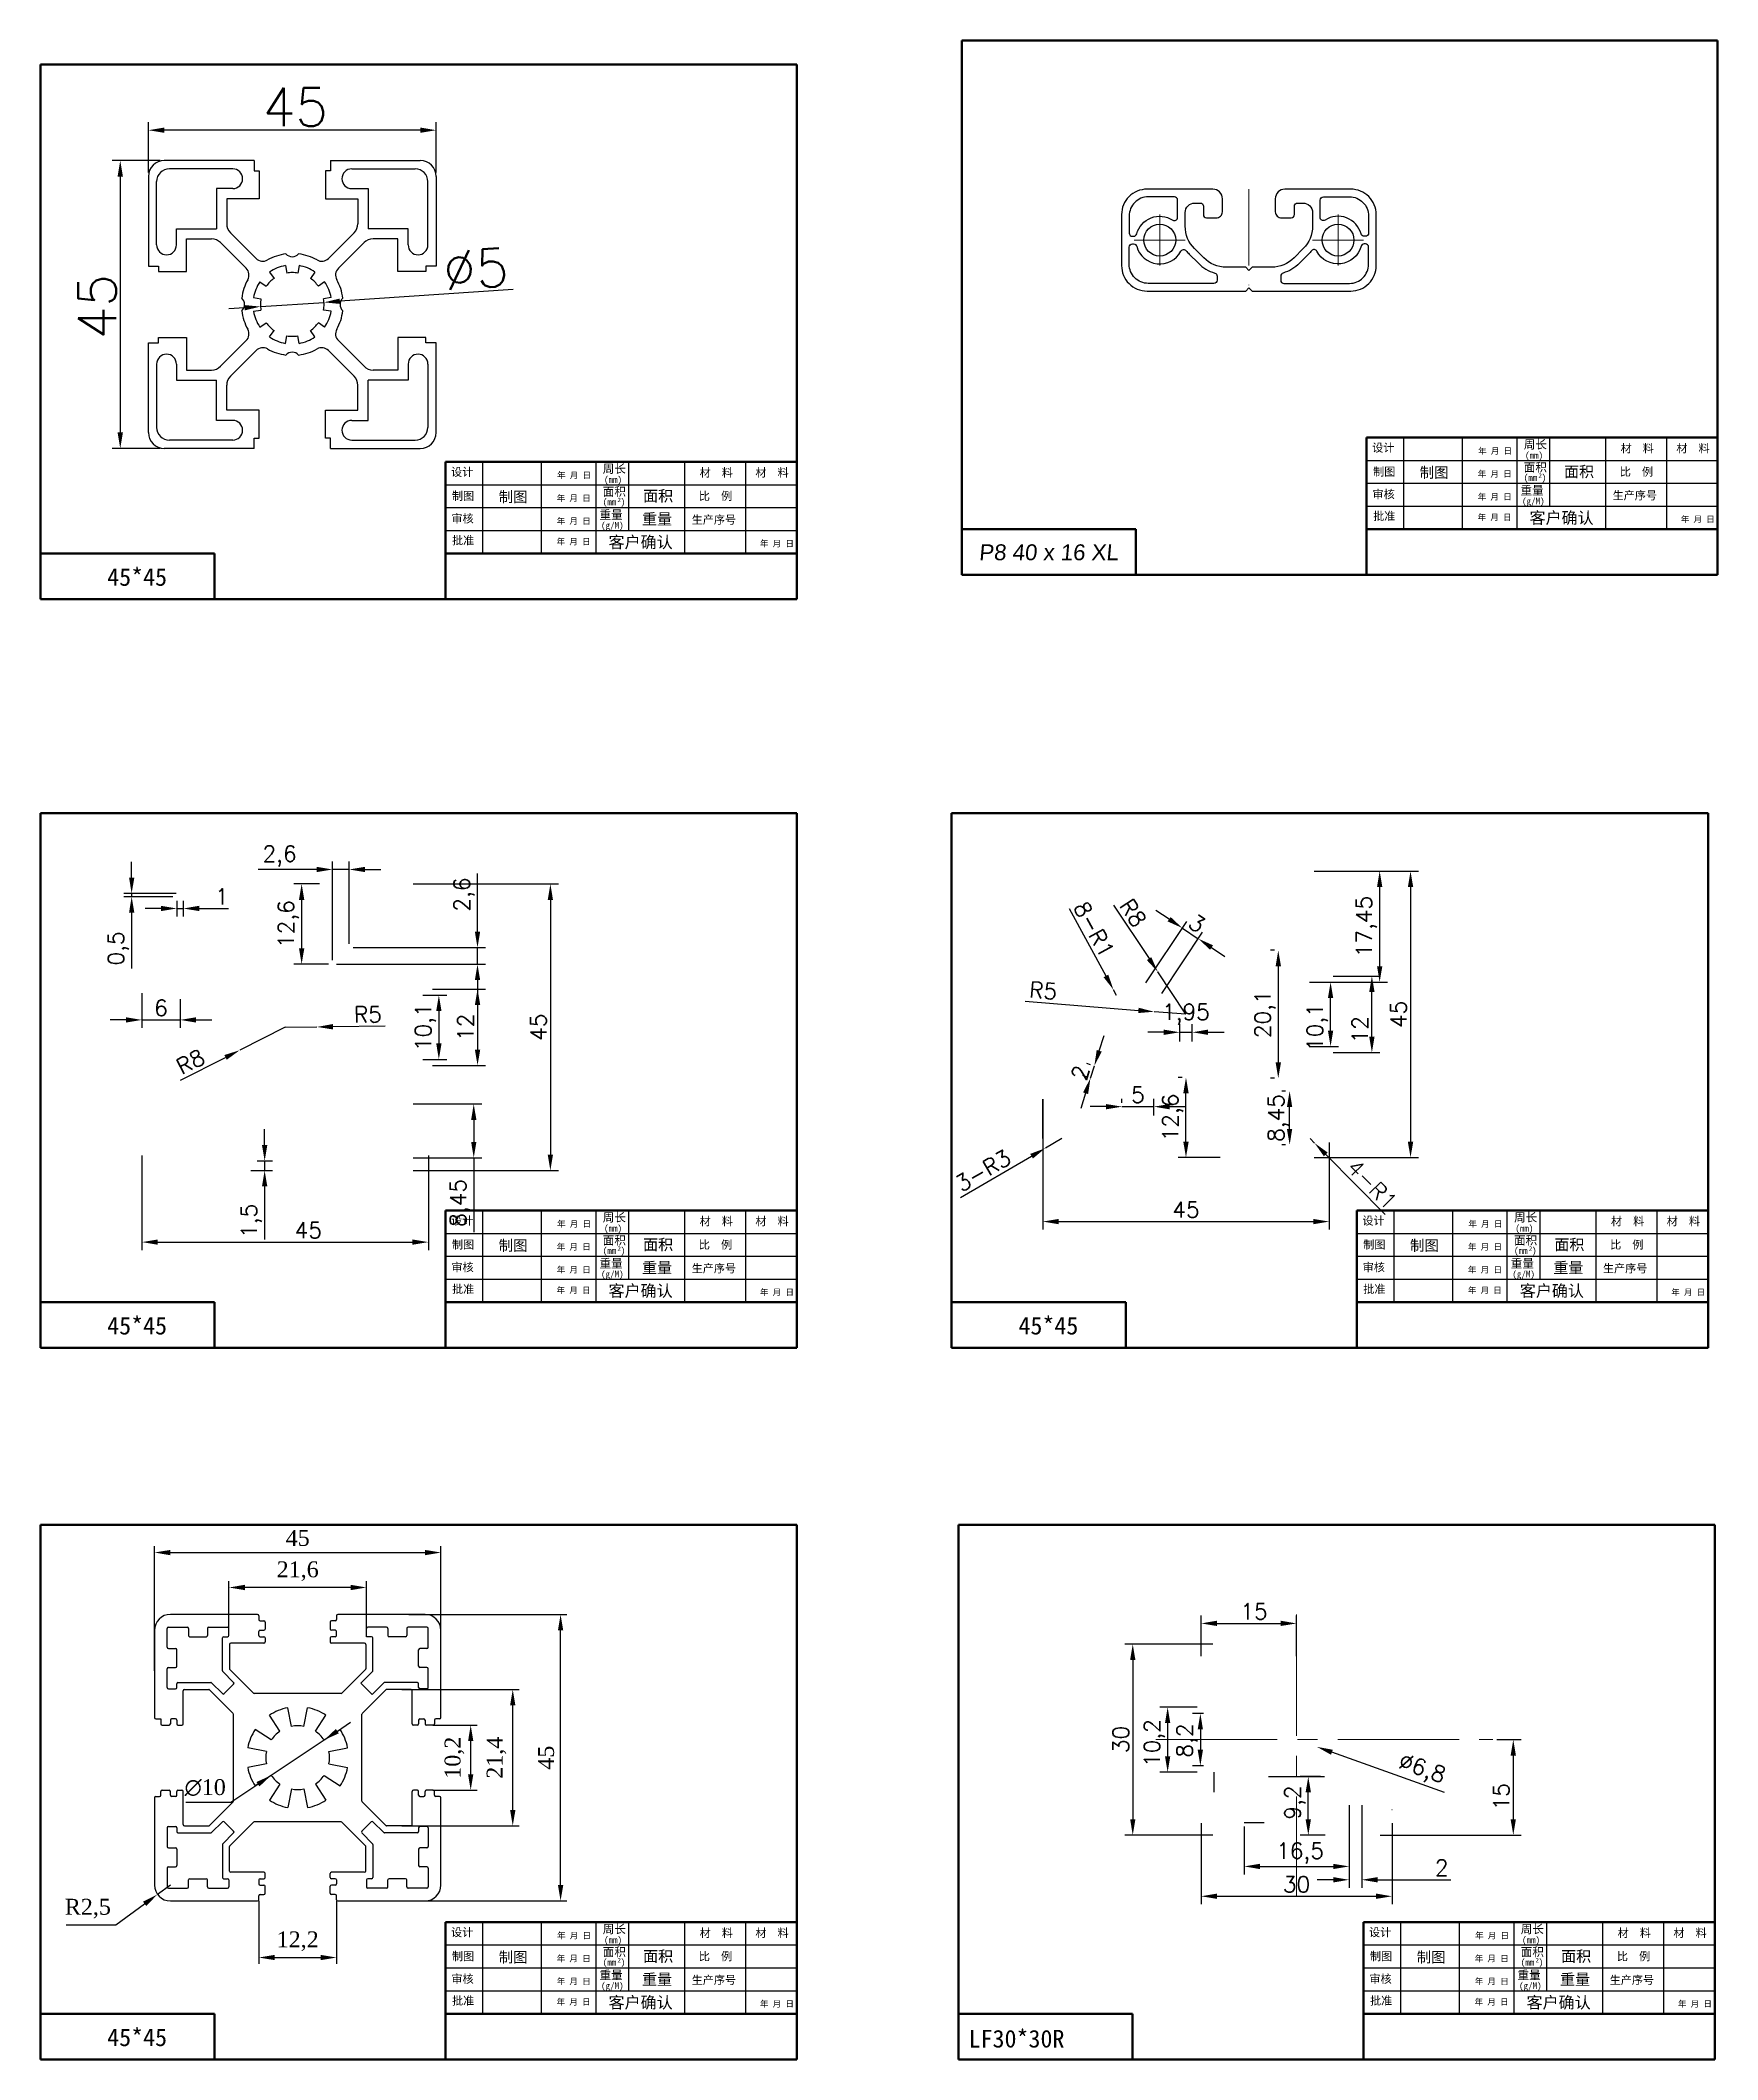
# Model space of a CAD drawing. Header units: millimetres. Extents: x 667 to 3290, y 428 to 2286.
# Drawn here: x 667.4 to 930.8, y 1460.3 to 1777.4 of the extents above; entities that cross this region are included whole.
import ezdxf

# ---------------------------------------------------------------- set-up
doc = ezdxf.new("R2010")
doc.units = ezdxf.units.MM
doc.linetypes.add('ACAD_ISO10W100', pattern=[18, 12, -3, 0, -3])
doc.linetypes.add('CENTER2', pattern=[28.575, 19.05, -3.175, 3.175, -3.175])
for name, color, linetype in [('DIMENSION', 1, 'Continuous'), ('Layer1', 2, 'Continuous'), ('细线', 100, 'Continuous')]:
    doc.layers.add(name, color=color, linetype=linetype)
doc.layers.add('中心线', color=1, linetype='ACAD_ISO10W100', lineweight=0)
doc.layers.add('实体1', color=5, linetype='Continuous', lineweight=50)
doc.styles.add('ROMANS', font='romans.shx', dxfattribs={"oblique": 5})
doc.styles.get("Standard").update_dxf_attribs({"font": 'txt', "bigfont": 'gbcbig.shx'})
doc.styles.add('TIMES', font='times.ttf')
doc.styles.add('宋体', font='', dxfattribs={"height": 2.5})
doc.styles.add('文字', font='')
doc.styles.get('宋体').set_extended_font_data('SimSun')
doc.styles.get('文字').set_extended_font_data('KaiTi_GB2312')
doc.dimstyles.new('ISO-25', dxfattribs={"dimtxt": 2.5, "dimasz": 2.5, "dimexe": 1.25, "dimexo": 0.625, "dimtad": 1, "dimtxsty": 'Standard', "dimcen": 2.5, "dimadec": 0, "dimazin": 0, "dimtfac": 1, "dimtmove": 0, "dimatfit": 3, "dimfxl": 1, "dimarcsym": 0})

msp = doc.modelspace()

# ---------------------------------------------------------------- texts
at = {"insert": (814.75, 1698.285), "char_height": 2.496, "width": 26.59263, "attachment_point": 1, "style": 'ROMANS'}
msp.add_mtext('{\\fArial|b0|i0|c0|p34;P8\\fArial|b0|i0|c238|p34; 4\\fArial|b0|i0|c0|p34;0 x \\fArial|b0|i0|c238|p34;16 X\\fArial|b0|i0|c0|p34;L}', dxfattribs=at)
at = {"layer": '实体1'}
for s, height, style, p in [('设计', 1.2792, '宋体', (876.536, 1712.818)), ('年 月 日', 0.9594, '宋体', (893.176, 1712.47)), ('周长', 1.3304, '宋体', (900.35, 1713.305)), ('(mm)', 1.0393, '文字', (900.55, 1711.734)), ('材  料', 1.2792, '宋体', (915.552, 1712.719)), ('材  料', 1.2792, '宋体', (924.31, 1712.719)), ('设计', 1.28, '宋体', (731.86, 1709.007)), ('年 月 日', 0.96, '宋体', (748.511, 1708.659)), ('周长', 1.3312, '宋体', (755.69, 1709.494)), ('材  料', 1.28, '宋体', (770.901, 1708.908)), ('材  料', 1.28, '宋体', (779.665, 1708.908)), ('制图', 1.2792, '宋体', (876.672, 1709.058)), ('制图', 1.6629, '宋体', (884.008, 1708.74)), ('年 月 日', 0.9594, '宋体', (893.117, 1708.873)), ('面积', 1.3304, '宋体', (900.35, 1709.708)), ('(mm )', 1.0393, '文字', (900.344, 1708.242)), ('2', 0.686, '文字', (902.66, 1708.739)), ('面积', 1.7295, '宋体', (906.671, 1708.839)), ('比  例', 1.2792, '宋体', (915.429, 1709.042)), ('制图', 1.28, '宋体', (731.997, 1705.244)), ('制图', 1.664, '宋体', (739.338, 1704.926)), ('年 月 日', 0.96, '宋体', (748.452, 1705.059)), ('面积', 1.3312, '宋体', (755.69, 1705.894)), ('(mm)', 1.04, '文字', (755.89, 1707.922)), ('面积', 1.7306, '宋体', (762.015, 1705.025)), ('比  例', 1.28, '宋体', (770.778, 1705.229)), ('审核', 1.2792, '宋体', (876.587, 1705.507)), ('年 月 日', 0.9594, '宋体', (893.117, 1705.275)), ('重量', 1.3304, '宋体', (899.84, 1706.075)), ('生产序号', 1.2792, '宋体', (914.298, 1705.324)), ('审核', 1.28, '宋体', (731.912, 1701.691)), ('重量', 1.3312, '宋体', (755.179, 1702.259)), ('(mm )', 1.04, '文字', (755.684, 1704.427)), ('2', 0.686, '文字', (758.002, 1704.925)), ('重量', 1.7306, '宋体', (761.854, 1701.387)), ('生产序号', 1.28, '宋体', (769.647, 1701.508)), ('批准', 1.2792, '宋体', (876.68, 1702.081)), ('年 月 日', 0.9594, '宋体', (893.099, 1702.062)), ('(g/M)', 1.0393, '文字', (900.082, 1704.554)), ('客户确认', 1.842, '宋体', (901.258, 1701.532)), ('年 月 日', 0.9594, '宋体', (925.021, 1701.751)), ('批准', 1.28, '宋体', (732.005, 1698.262)), ('年 月 日', 0.96, '宋体', (748.452, 1701.459)), ('(g/M)', 1.04, '文字', (755.422, 1700.737)), ('客户确认', 1.8432, '宋体', (756.599, 1697.713)), ('年 月 日', 0.96, '宋体', (748.434, 1698.243)), ('年 月 日', 0.96, '宋体', (780.376, 1697.933)), ('45*45', 2.7648, '宋体', (677.844, 1691.775)), ('设计', 1.28, '宋体', (731.86, 1591.435)), ('年 月 日', 0.96, '宋体', (748.511, 1591.087)), ('周长', 1.3312, '宋体', (755.69, 1591.922)), ('材  料', 1.28, '宋体', (770.901, 1591.336)), ('材  料', 1.28, '宋体', (779.665, 1591.336)), ('设计', 1.28, '宋体', (874.994, 1591.435)), ('年 月 日', 0.96, '宋体', (891.645, 1591.087)), ('周长', 1.3312, '宋体', (898.823, 1591.922)), ('材  料', 1.28, '宋体', (914.034, 1591.336)), ('材  料', 1.28, '宋体', (922.799, 1591.336)), ('制图', 1.28, '宋体', (731.997, 1587.672)), ('制图', 1.664, '宋体', (739.338, 1587.354)), ('面积', 1.3312, '宋体', (755.69, 1588.322)), ('(mm)', 1.04, '文字', (755.89, 1590.35)), ('面积', 1.7306, '宋体', (762.015, 1587.453)), ('比  例', 1.28, '宋体', (770.778, 1587.656)), ('制图', 1.28, '宋体', (875.13, 1587.672)), ('制图', 1.664, '宋体', (882.471, 1587.354)), ('面积', 1.3312, '宋体', (898.823, 1588.322)), ('(mm)', 1.04, '文字', (899.024, 1590.35)), ('面积', 1.7306, '宋体', (905.148, 1587.453)), ('比  例', 1.28, '宋体', (913.911, 1587.656)), ('审核', 1.28, '宋体', (731.912, 1584.119)), ('年 月 日', 0.96, '宋体', (748.452, 1587.487)), ('重量', 1.3312, '宋体', (755.179, 1584.687)), ('(mm )', 1.04, '文字', (755.684, 1586.855)), ('2', 0.686, '文字', (758.002, 1587.353)), ('重量', 1.7306, '宋体', (761.854, 1583.814)), ('审核', 1.28, '宋体', (875.045, 1584.119)), ('年 月 日', 0.96, '宋体', (891.585, 1587.487)), ('重量', 1.3312, '宋体', (898.313, 1584.687)), ('(mm )', 1.04, '文字', (898.818, 1586.855)), ('2', 0.686, '文字', (901.135, 1587.353)), ('重量', 1.7306, '宋体', (904.987, 1583.814)), ('年 月 日', 0.96, '宋体', (748.452, 1583.887)), ('(g/M)', 1.04, '文字', (755.422, 1583.165)), ('生产序号', 1.28, '宋体', (769.647, 1583.936)), ('年 月 日', 0.96, '宋体', (891.585, 1583.887)), ('(g/M)', 1.04, '文字', (898.556, 1583.165)), ('生产序号', 1.28, '宋体', (912.78, 1583.936)), ('批准', 1.28, '宋体', (732.005, 1580.69)), ('年 月 日', 0.96, '宋体', (748.434, 1580.671)), ('客户确认', 1.8432, '宋体', (756.599, 1580.141)), ('年 月 日', 0.96, '宋体', (780.376, 1580.361)), ('批准', 1.28, '宋体', (875.138, 1580.69)), ('年 月 日', 0.96, '宋体', (891.567, 1580.671)), ('客户确认', 1.8432, '宋体', (899.732, 1580.141)), ('年 月 日', 0.96, '宋体', (923.51, 1580.361)), ('45*45', 2.7648, '宋体', (677.844, 1574.203)), ('45*45', 2.7648, '宋体', (820.977, 1574.203)), ('设计', 1.28, '宋体', (731.86, 1479.68)), ('周长', 1.3312, '宋体', (755.69, 1480.168)), ('材  料', 1.28, '宋体', (770.901, 1479.581)), ('材  料', 1.28, '宋体', (779.665, 1479.581)), ('设计', 1.28, '宋体', (876.049, 1479.68)), ('周长', 1.3312, '宋体', (899.879, 1480.168)), ('材  料', 1.28, '宋体', (915.09, 1479.581)), ('材  料', 1.28, '宋体', (923.854, 1479.581)), ('年 月 日', 0.96, '宋体', (748.511, 1479.332)), ('面积', 1.3312, '宋体', (755.69, 1476.568)), ('(mm)', 1.04, '文字', (755.89, 1478.596)), ('年 月 日', 0.96, '宋体', (892.7, 1479.332)), ('面积', 1.3312, '宋体', (899.879, 1476.568)), ('(mm)', 1.04, '文字', (900.079, 1478.596)), ('制图', 1.28, '宋体', (731.997, 1475.917)), ('制图', 1.664, '宋体', (739.338, 1475.599)), ('年 月 日', 0.96, '宋体', (748.452, 1475.732)), ('(mm )', 1.04, '文字', (755.684, 1475.101)), ('2', 0.686, '文字', (758.002, 1475.599)), ('面积', 1.7306, '宋体', (762.015, 1475.698)), ('比  例', 1.28, '宋体', (770.778, 1475.902)), ('制图', 1.28, '宋体', (876.185, 1475.917)), ('制图', 1.664, '宋体', (883.526, 1475.599)), ('年 月 日', 0.96, '宋体', (892.641, 1475.732)), ('(mm )', 1.04, '文字', (899.873, 1475.101)), ('2', 0.686, '文字', (902.191, 1475.599)), ('面积', 1.7306, '宋体', (906.203, 1475.698)), ('比  例', 1.28, '宋体', (914.967, 1475.902)), ('审核', 1.28, '宋体', (731.912, 1472.365)), ('年 月 日', 0.96, '宋体', (748.452, 1472.132)), ('重量', 1.3312, '宋体', (755.179, 1472.933)), ('(g/M)', 1.04, '文字', (755.422, 1471.411)), ('重量', 1.7306, '宋体', (761.854, 1472.06)), ('生产序号', 1.28, '宋体', (769.647, 1472.182)), ('审核', 1.28, '宋体', (876.101, 1472.365)), ('年 月 日', 0.96, '宋体', (892.641, 1472.132)), ('重量', 1.3312, '宋体', (899.368, 1472.933)), ('(g/M)', 1.04, '文字', (899.611, 1471.411)), ('重量', 1.7306, '宋体', (906.042, 1472.06)), ('生产序号', 1.28, '宋体', (913.836, 1472.182)), ('批准', 1.28, '宋体', (732.005, 1468.936)), ('年 月 日', 0.96, '宋体', (748.434, 1468.917)), ('客户确认', 1.8432, '宋体', (756.599, 1468.386)), ('年 月 日', 0.96, '宋体', (780.376, 1468.606)), ('批准', 1.28, '宋体', (876.194, 1468.936)), ('年 月 日', 0.96, '宋体', (892.623, 1468.917)), ('客户确认', 1.8432, '宋体', (900.788, 1468.386)), ('年 月 日', 0.96, '宋体', (924.565, 1468.606)), ('45*45', 2.7648, '宋体', (677.844, 1462.449))]:
    msp.add_text(s, height=height, dxfattribs=dict(at, style=style)).set_placement(p)
at = {"layer": '实体1', "color": 0, "style": '宋体'}
msp.add_text('LF30*30R', height=2.7648, dxfattribs=at).set_placement((813.149, 1462.231))

# ---------------------------------------------------------------- blocks, each defined once
blk = doc.blocks.new('*D646')
at = {"layer": 'DEFPOINTS', "color": 0, "transparency": 16777216}
for p in [(730.27, 1539.96), (730.27, 1523.28), (685.27, 1520.89)]:
    blk.add_point(p, dxfattribs=at)
at = {"layer": 'DIMENSION', "lineweight": -2, "transparency": 16777216}
for p, q in [((685.27, 1521.39), (685.27, 1540.96)), ((687.77, 1539.96), (727.77, 1539.96)), ((730.27, 1523.78), (730.27, 1540.96))]:
    blk.add_line(p, q, dxfattribs=at)
at = {"layer": 'DIMENSION', "transparency": 16777216}
for points in [[(687.77, 1540.37), (687.77, 1539.54), (685.27, 1539.96)], [(727.77, 1540.37), (727.77, 1539.54), (730.27, 1539.96)]]:
    blk.add_solid(points, dxfattribs=at)
at = {"layer": 'DIMENSION', "transparency": 16777216, "insert": (707.77, 1542.23), "char_height": 2.5, "attachment_point": 5, "style": 'TIMES'}
blk.add_mtext('45', dxfattribs=at)
blk = doc.blocks.new('*D647')
at = {"layer": 'DEFPOINTS', "color": 0, "transparency": 16777216}
for p in [(724.75, 1530.24), (749.06, 1530.24), (724.75, 1485.24)]:
    blk.add_point(p, dxfattribs=at)
at = {"layer": 'DIMENSION', "lineweight": -2, "transparency": 16777216}
for p, q in [((725.25, 1530.24), (750.06, 1530.24)), ((749.06, 1487.74), (749.06, 1527.74)), ((725.25, 1485.24), (750.06, 1485.24))]:
    blk.add_line(p, q, dxfattribs=at)
at = {"layer": 'DIMENSION', "transparency": 16777216}
for points in [[(748.65, 1527.74), (749.48, 1527.74), (749.06, 1530.24)], [(748.65, 1487.74), (749.48, 1487.74), (749.06, 1485.24)]]:
    blk.add_solid(points, dxfattribs=at)
at = {"layer": 'DIMENSION', "transparency": 16777216, "insert": (746.79, 1507.74), "char_height": 2.5, "attachment_point": 5, "rotation": 90, "style": 'TIMES'}
blk.add_mtext('45', dxfattribs=at)
blk = doc.blocks.new('*D648')
at = {"layer": 'DEFPOINTS', "color": 0, "transparency": 16777216}
for p in [(696.97, 1534.47), (696.97, 1527.39), (718.57, 1527.39)]:
    blk.add_point(p, dxfattribs=at)
at = {"layer": 'DIMENSION', "lineweight": -2, "transparency": 16777216}
for p, q in [((696.97, 1527.89), (696.97, 1535.47)), ((718.57, 1527.89), (718.57, 1535.47)), ((716.07, 1534.47), (699.47, 1534.47))]:
    blk.add_line(p, q, dxfattribs=at)
at = {"layer": 'DIMENSION', "transparency": 16777216}
for points in [[(699.47, 1534.89), (699.47, 1534.05), (696.97, 1534.47)], [(716.07, 1534.89), (716.07, 1534.05), (718.57, 1534.47)]]:
    blk.add_solid(points, dxfattribs=at)
at = {"layer": 'DIMENSION', "transparency": 16777216, "insert": (707.77, 1537.03), "char_height": 2.5, "attachment_point": 5, "style": 'TIMES'}
blk.add_mtext('21,6', dxfattribs=at)
blk = doc.blocks.new('*D649')
at = {"layer": 'DEFPOINTS', "color": 0, "transparency": 16777216}
for p in [(723.65, 1518.44), (741.55, 1518.44), (723.65, 1497.04)]:
    blk.add_point(p, dxfattribs=at)
at = {"layer": 'DIMENSION', "lineweight": -2, "transparency": 16777216}
for p, q in [((724.15, 1518.44), (742.55, 1518.44)), ((741.55, 1499.54), (741.55, 1515.94)), ((724.15, 1497.04), (742.55, 1497.04))]:
    blk.add_line(p, q, dxfattribs=at)
at = {"layer": 'DIMENSION', "transparency": 16777216}
for points in [[(741.13, 1515.94), (741.97, 1515.94), (741.55, 1518.44)], [(741.13, 1499.54), (741.97, 1499.54), (741.55, 1497.04)]]:
    blk.add_solid(points, dxfattribs=at)
at = {"layer": 'DIMENSION', "transparency": 16777216, "insert": (738.99, 1507.74), "char_height": 2.5, "attachment_point": 5, "rotation": 90, "style": 'TIMES'}
blk.add_mtext('21,4', dxfattribs=at)
blk = doc.blocks.new('*D650')
at = {"layer": 'DEFPOINTS', "color": 0, "transparency": 16777216}
for p in [(728.52, 1512.84), (734.94, 1512.84), (728.52, 1502.64)]:
    blk.add_point(p, dxfattribs=at)
at = {"layer": 'DIMENSION', "lineweight": -2, "transparency": 16777216}
for p, q in [((729.02, 1512.84), (735.94, 1512.84)), ((734.94, 1505.14), (734.94, 1510.34)), ((729.02, 1502.64), (735.94, 1502.64))]:
    blk.add_line(p, q, dxfattribs=at)
at = {"layer": 'DIMENSION', "transparency": 16777216}
for points in [[(734.53, 1510.34), (735.36, 1510.34), (734.94, 1512.84)], [(734.53, 1505.14), (735.36, 1505.14), (734.94, 1502.64)]]:
    blk.add_solid(points, dxfattribs=at)
at = {"layer": 'DIMENSION', "transparency": 16777216, "insert": (732.39, 1507.74), "char_height": 2.5, "attachment_point": 5, "rotation": 90, "style": 'TIMES'}
blk.add_mtext('10,2', dxfattribs=at)
blk = doc.blocks.new('*D651')
at = {"layer": 'DEFPOINTS', "color": 0, "transparency": 16777216}
for p in [(701.67, 1485.74), (713.87, 1485.74), (713.87, 1476.36)]:
    blk.add_point(p, dxfattribs=at)
at = {"layer": 'DIMENSION', "lineweight": -2, "transparency": 16777216}
for p, q in [((701.67, 1485.24), (701.67, 1475.36)), ((713.87, 1485.24), (713.87, 1475.36)), ((704.17, 1476.36), (711.37, 1476.36))]:
    blk.add_line(p, q, dxfattribs=at)
at = {"layer": 'DIMENSION', "transparency": 16777216}
for points in [[(704.17, 1476.78), (704.17, 1475.95), (701.67, 1476.36)], [(711.37, 1476.78), (711.37, 1475.95), (713.87, 1476.36)]]:
    blk.add_solid(points, dxfattribs=at)
at = {"layer": 'DIMENSION', "transparency": 16777216, "insert": (707.77, 1478.92), "char_height": 2.5, "attachment_point": 5, "style": 'TIMES'}
blk.add_mtext('12,2', dxfattribs=at)
blk = doc.blocks.new('*D652')
at = {"layer": 'DEFPOINTS', "color": 0, "transparency": 16777216}
for p in [(711.92, 1510.52), (703.61, 1504.97)]:
    blk.add_point(p, dxfattribs=at)
at = {"layer": 'DIMENSION', "lineweight": -2, "transparency": 16777216}
for p, q in [((714, 1511.91), (716.08, 1513.3)), ((711.92, 1510.52), (703.61, 1504.97)), ((697.28, 1500.74), (701.53, 1503.58)), ((690.19, 1500.74), (697.28, 1500.74))]:
    blk.add_line(p, q, dxfattribs=at)
at = {"layer": 'DIMENSION', "transparency": 16777216}
for points in [[(713.77, 1512.26), (714.23, 1511.56), (711.92, 1510.52)], [(701.3, 1503.92), (701.76, 1503.23), (703.61, 1504.97)]]:
    blk.add_solid(points, dxfattribs=at)
at = {"layer": 'DIMENSION', "transparency": 16777216, "insert": (693.24, 1503.04), "char_height": 2.5, "attachment_point": 5, "style": 'TIMES'}
blk.add_mtext('∅10', dxfattribs=at)
blk = doc.blocks.new('*D653')
at = {"layer": 'DEFPOINTS', "color": 0, "transparency": 16777216}
for p in [(687.77, 1487.74), (685.75, 1486.27)]:
    blk.add_point(p, dxfattribs=at)
at = {"layer": 'DIMENSION', "lineweight": -2, "transparency": 16777216}
for p, q in [((687.77, 1487.74), (685.75, 1486.27)), ((679.19, 1481.49), (683.73, 1484.8)), ((671.42, 1481.49), (679.19, 1481.49))]:
    blk.add_line(p, q, dxfattribs=at)
at = {"layer": 'DIMENSION', "transparency": 16777216}
blk.add_solid([(683.48, 1485.13), (683.97, 1484.46), (685.75, 1486.27)], dxfattribs=at)
at = {"layer": 'DIMENSION', "transparency": 16777216, "insert": (674.81, 1484.04), "char_height": 2.5, "attachment_point": 5, "style": 'TIMES'}
blk.add_mtext('R2,5', dxfattribs=at)
blk = doc.blocks.new('*D836')
at = {"color": 0, "lineweight": -2, "transparency": 16777216}
for p, q in [((681.69, 1645.95), (681.69, 1648.45)), ((688.68, 1643.45), (680.44, 1643.45)), ((688.18, 1642.95), (680.44, 1642.95)), ((681.69, 1643.45), (681.69, 1642.95)), ((681.69, 1640.45), (681.69, 1631.7))]:
    blk.add_line(p, q, dxfattribs=at)
at = {"color": 0, "transparency": 16777216}
for points in [[(681.28, 1645.95), (682.11, 1645.95), (681.69, 1643.45)], [(681.28, 1640.45), (682.11, 1640.45), (681.69, 1642.95)]]:
    blk.add_solid(points, dxfattribs=at)
at = {"layer": 'DEFPOINTS', "color": 0, "transparency": 16777216}
for p in [(681.69, 1642.95), (688.8, 1642.95), (689.3, 1643.45)]:
    blk.add_point(p, dxfattribs=at)
at = {"color": 0, "lineweight": 40, "transparency": 16777216, "insert": (679.61, 1634.82), "char_height": 2.5, "attachment_point": 5, "rotation": 90}
blk.add_mtext('0,5', dxfattribs=at)
blk = doc.blocks.new('*D837')
at = {"color": 0, "lineweight": -2, "transparency": 16777216}
for p, q in [((686.3, 1641.1), (683.8, 1641.1)), ((688.8, 1642.32), (688.8, 1639.85)), ((688.8, 1641.1), (689.8, 1641.1)), ((689.8, 1642.32), (689.8, 1639.85)), ((692.3, 1641.1), (696.88, 1641.1))]:
    blk.add_line(p, q, dxfattribs=at)
at = {"color": 0, "transparency": 16777216}
for points in [[(686.3, 1641.52), (686.3, 1640.69), (688.8, 1641.1)], [(692.3, 1641.52), (692.3, 1640.69), (689.8, 1641.1)]]:
    blk.add_solid(points, dxfattribs=at)
at = {"layer": 'DEFPOINTS', "color": 0, "transparency": 16777216}
for p in [(688.8, 1642.95), (689.8, 1642.95), (689.8, 1641.1)]:
    blk.add_point(p, dxfattribs=at)
at = {"color": 0, "lineweight": 40, "transparency": 16777216, "insert": (695.84, 1642.98), "char_height": 2.5, "attachment_point": 5}
blk.add_mtext('1', dxfattribs=at)
blk = doc.blocks.new('*D838')
at = {"color": 0, "lineweight": -2, "transparency": 16777216}
for p, q in [((725.93, 1644.95), (748.71, 1644.95)), ((747.46, 1642.45), (747.46, 1602.45)), ((725.93, 1599.95), (748.71, 1599.95))]:
    blk.add_line(p, q, dxfattribs=at)
at = {"color": 0, "transparency": 16777216}
for points in [[(747.04, 1642.45), (747.87, 1642.45), (747.46, 1644.95)], [(747.04, 1602.45), (747.87, 1602.45), (747.46, 1599.95)]]:
    blk.add_solid(points, dxfattribs=at)
at = {"layer": 'DEFPOINTS', "color": 0, "transparency": 16777216}
for p in [(725.3, 1644.95), (725.3, 1599.95), (747.46, 1599.95)]:
    blk.add_point(p, dxfattribs=at)
at = {"color": 0, "lineweight": 40, "transparency": 16777216, "insert": (745.58, 1622.45), "char_height": 2.5, "attachment_point": 5, "rotation": 90}
blk.add_mtext('45', dxfattribs=at)
blk = doc.blocks.new('*D839')
at = {"color": 0, "lineweight": -2, "transparency": 16777216}
for p, q in [((702.58, 1603.95), (702.58, 1606.45)), ((701.38, 1601.45), (703.83, 1601.45)), ((702.58, 1601.45), (702.58, 1599.95)), ((700.43, 1599.95), (703.83, 1599.95)), ((702.58, 1597.45), (702.58, 1589.12))]:
    blk.add_line(p, q, dxfattribs=at)
at = {"color": 0, "transparency": 16777216}
for points in [[(702.16, 1603.95), (703, 1603.95), (702.58, 1601.45)], [(702.16, 1597.45), (703, 1597.45), (702.58, 1599.95)]]:
    blk.add_solid(points, dxfattribs=at)
at = {"layer": 'DEFPOINTS', "color": 0, "transparency": 16777216}
for p in [(700.75, 1601.45), (699.8, 1599.95), (702.58, 1599.95)]:
    blk.add_point(p, dxfattribs=at)
at = {"color": 0, "lineweight": 40, "transparency": 16777216, "insert": (700.5, 1592.03), "char_height": 2.5, "attachment_point": 5, "rotation": 90}
blk.add_mtext('1,5', dxfattribs=at)
blk = doc.blocks.new('*D840')
at = {"color": 0, "lineweight": -2, "transparency": 16777216}
for p, q in [((710.75, 1647.23), (701.58, 1647.23)), ((713.25, 1632.97), (713.25, 1648.48)), ((715.85, 1647.23), (713.25, 1647.23)), ((715.85, 1635.57), (715.85, 1648.48)), ((718.35, 1647.23), (720.85, 1647.23))]:
    blk.add_line(p, q, dxfattribs=at)
at = {"color": 0, "transparency": 16777216}
for points in [[(710.75, 1647.64), (710.75, 1646.81), (713.25, 1647.23)], [(718.35, 1647.64), (718.35, 1646.81), (715.85, 1647.23)]]:
    blk.add_solid(points, dxfattribs=at)
at = {"layer": 'DEFPOINTS', "color": 0, "transparency": 16777216}
for p in [(713.25, 1647.23), (715.85, 1634.95), (713.25, 1632.35)]:
    blk.add_point(p, dxfattribs=at)
at = {"color": 0, "lineweight": 40, "transparency": 16777216, "insert": (704.92, 1649.31), "char_height": 2.5, "attachment_point": 5}
blk.add_mtext('2,6', dxfattribs=at)
blk = doc.blocks.new('*D841')
at = {"color": 0, "lineweight": -2, "transparency": 16777216}
for p, q in [((736.01, 1637.45), (736.01, 1646.62)), ((716.48, 1634.95), (737.26, 1634.95)), ((736.01, 1632.35), (736.01, 1634.95)), ((713.88, 1632.35), (737.26, 1632.35)), ((736.01, 1629.85), (736.01, 1627.35))]:
    blk.add_line(p, q, dxfattribs=at)
at = {"color": 0, "transparency": 16777216}
for points in [[(735.6, 1637.45), (736.43, 1637.45), (736.01, 1634.95)], [(735.6, 1629.85), (736.43, 1629.85), (736.01, 1632.35)]]:
    blk.add_solid(points, dxfattribs=at)
at = {"layer": 'DEFPOINTS', "color": 0, "transparency": 16777216}
for p in [(715.85, 1634.95), (736.01, 1634.95), (713.25, 1632.35)]:
    blk.add_point(p, dxfattribs=at)
at = {"color": 0, "lineweight": 40, "transparency": 16777216, "insert": (733.93, 1643.28), "char_height": 2.5, "attachment_point": 5, "rotation": 90}
blk.add_mtext('2,6', dxfattribs=at)
blk = doc.blocks.new('*D842')
at = {"color": 0, "lineweight": -2, "transparency": 16777216}
for p, q in [((705.8, 1622.45), (698.66, 1618.84)), ((689.37, 1614.13), (696.43, 1617.71))]:
    blk.add_line(p, q, dxfattribs=at)
at = {"color": 0, "transparency": 16777216}
blk.add_solid([(696.24, 1618.08), (696.62, 1617.34), (698.66, 1618.84)], dxfattribs=at)
at = {"layer": 'DEFPOINTS', "color": 0, "transparency": 16777216}
for p in [(705.8, 1622.45), (698.66, 1618.84)]:
    blk.add_point(p, dxfattribs=at)
at = {"color": 0, "lineweight": 40, "transparency": 16777216, "insert": (690.94, 1617.03), "char_height": 2.5, "attachment_point": 5, "rotation": 26.8527}
blk.add_mtext('R8', dxfattribs=at)
blk = doc.blocks.new('*D843')
at = {"color": 0, "lineweight": -2, "transparency": 16777216}
for p, q in [((683.3, 1627.82), (683.3, 1622.35)), ((689.3, 1626.87), (689.3, 1622.35)), ((680.8, 1623.6), (678.3, 1623.6)), ((683.3, 1623.6), (689.3, 1623.6)), ((691.8, 1623.6), (694.3, 1623.6))]:
    blk.add_line(p, q, dxfattribs=at)
at = {"color": 0, "transparency": 16777216}
for points in [[(680.8, 1624.02), (680.8, 1623.19), (683.3, 1623.6)], [(691.8, 1624.02), (691.8, 1623.19), (689.3, 1623.6)]]:
    blk.add_solid(points, dxfattribs=at)
at = {"layer": 'DEFPOINTS', "color": 0, "transparency": 16777216}
for p in [(683.3, 1628.45), (689.3, 1627.5), (689.3, 1623.6)]:
    blk.add_point(p, dxfattribs=at)
at = {"color": 0, "lineweight": 40, "transparency": 16777216, "insert": (686.3, 1625.48), "char_height": 2.5, "attachment_point": 5}
blk.add_mtext('6', dxfattribs=at)
blk = doc.blocks.new('*D844')
at = {"color": 0, "lineweight": -2, "transparency": 16777216}
for p, q in [((711.18, 1644.95), (707.14, 1644.95)), ((708.39, 1642.45), (708.39, 1634.85)), ((712.63, 1632.35), (707.14, 1632.35))]:
    blk.add_line(p, q, dxfattribs=at)
at = {"color": 0, "transparency": 16777216}
for points in [[(707.97, 1642.45), (708.81, 1642.45), (708.39, 1644.95)], [(707.97, 1634.85), (708.81, 1634.85), (708.39, 1632.35)]]:
    blk.add_solid(points, dxfattribs=at)
at = {"layer": 'DEFPOINTS', "color": 0, "transparency": 16777216}
for p in [(711.8, 1644.95), (708.39, 1632.35), (713.25, 1632.35)]:
    blk.add_point(p, dxfattribs=at)
at = {"color": 0, "lineweight": 40, "transparency": 16777216, "insert": (706.31, 1638.65), "char_height": 2.5, "attachment_point": 5, "rotation": 90}
blk.add_mtext('12,6', dxfattribs=at)
blk = doc.blocks.new('*D845')
at = {"color": 0, "lineweight": -2, "transparency": 16777216}
for p, q in [((725.93, 1610.4), (736.67, 1610.4)), ((735.42, 1607.9), (735.42, 1604.45)), ((725.93, 1601.95), (736.67, 1601.95)), ((735.42, 1601.95), (735.42, 1590.28))]:
    blk.add_line(p, q, dxfattribs=at)
at = {"color": 0, "transparency": 16777216}
for points in [[(735.01, 1607.9), (735.84, 1607.9), (735.42, 1610.4)], [(735.01, 1604.45), (735.84, 1604.45), (735.42, 1601.95)]]:
    blk.add_solid(points, dxfattribs=at)
at = {"layer": 'DEFPOINTS', "color": 0, "transparency": 16777216}
for p in [(725.3, 1610.4), (725.3, 1601.95), (735.42, 1601.95)]:
    blk.add_point(p, dxfattribs=at)
at = {"color": 0, "lineweight": 40, "transparency": 16777216, "insert": (733.34, 1594.87), "char_height": 2.5, "attachment_point": 5, "rotation": 90}
blk.add_mtext('8,45', dxfattribs=at)
blk = doc.blocks.new('*D846')
at = {"color": 0, "lineweight": -2, "transparency": 16777216}
for p, q in [((728.93, 1628.45), (737.27, 1628.45)), ((736.02, 1625.95), (736.02, 1618.95)), ((728.93, 1616.45), (737.27, 1616.45))]:
    blk.add_line(p, q, dxfattribs=at)
at = {"color": 0, "transparency": 16777216}
for points in [[(735.6, 1625.95), (736.44, 1625.95), (736.02, 1628.45)], [(735.6, 1618.95), (736.44, 1618.95), (736.02, 1616.45)]]:
    blk.add_solid(points, dxfattribs=at)
at = {"layer": 'DEFPOINTS', "color": 0, "transparency": 16777216}
for p in [(728.3, 1628.45), (728.3, 1616.45), (736.02, 1616.45)]:
    blk.add_point(p, dxfattribs=at)
at = {"color": 0, "lineweight": 40, "transparency": 16777216, "insert": (734.14, 1622.45), "char_height": 2.5, "attachment_point": 5, "rotation": 90}
blk.add_mtext('12', dxfattribs=at)
blk = doc.blocks.new('*D847')
at = {"color": 0, "lineweight": -2, "transparency": 16777216}
for p, q in [((727.43, 1627.5), (731.19, 1627.5)), ((729.94, 1625), (729.94, 1619.9)), ((727.43, 1617.4), (731.19, 1617.4))]:
    blk.add_line(p, q, dxfattribs=at)
at = {"color": 0, "transparency": 16777216}
for points in [[(729.53, 1625), (730.36, 1625), (729.94, 1627.5)], [(729.53, 1619.9), (730.36, 1619.9), (729.94, 1617.4)]]:
    blk.add_solid(points, dxfattribs=at)
at = {"layer": 'DEFPOINTS', "color": 0, "transparency": 16777216}
for p in [(726.8, 1627.5), (726.8, 1617.4), (729.94, 1617.4)]:
    blk.add_point(p, dxfattribs=at)
at = {"color": 0, "lineweight": 40, "transparency": 16777216, "insert": (727.86, 1622.45), "char_height": 2.5, "attachment_point": 5, "rotation": 90}
blk.add_mtext('10,1', dxfattribs=at)
blk = doc.blocks.new('*D848')
at = {"color": 0, "lineweight": -2, "transparency": 16777216}
for p, q in [((683.3, 1602.32), (683.3, 1587.46)), ((728.3, 1602.32), (728.3, 1587.46)), ((685.8, 1588.71), (725.8, 1588.71))]:
    blk.add_line(p, q, dxfattribs=at)
at = {"color": 0, "transparency": 16777216}
for points in [[(685.8, 1589.12), (685.8, 1588.29), (683.3, 1588.71)], [(725.8, 1589.12), (725.8, 1588.29), (728.3, 1588.71)]]:
    blk.add_solid(points, dxfattribs=at)
at = {"layer": 'DEFPOINTS', "color": 0, "transparency": 16777216}
for p in [(683.3, 1602.95), (728.3, 1602.95), (728.3, 1588.71)]:
    blk.add_point(p, dxfattribs=at)
at = {"color": 0, "lineweight": 40, "transparency": 16777216, "insert": (709.44, 1590.58), "char_height": 2.5, "attachment_point": 5}
blk.add_mtext('45', dxfattribs=at)
blk = doc.blocks.new('*D1261')
at = {"color": 0, "lineweight": -2, "transparency": 16777216}
for p, q in [((705.8, 1622.45), (710.8, 1622.5)), ((721.53, 1622.62), (713.3, 1622.53))]:
    blk.add_line(p, q, dxfattribs=at)
at = {"color": 0, "transparency": 16777216}
blk.add_solid([(713.3, 1622.95), (713.3, 1622.11), (710.8, 1622.5)], dxfattribs=at)
at = {"layer": 'DEFPOINTS', "color": 0, "transparency": 16777216}
for p in [(705.8, 1622.45), (710.8, 1622.5)]:
    blk.add_point(p, dxfattribs=at)
at = {"color": 0, "lineweight": 40, "transparency": 16777216, "insert": (718.8, 1624.46), "char_height": 2.5, "attachment_point": 5, "rotation": 0.6054}
blk.add_mtext('R5', dxfattribs=at)
blk = doc.blocks.new('*D849')
at = {"color": 0, "lineweight": -2, "transparency": 16777216}
for p, q in [((686.19, 1758.55), (678.65, 1758.55)), ((679.9, 1756.05), (679.9, 1715.85)), ((686.19, 1713.35), (678.65, 1713.35))]:
    blk.add_line(p, q, dxfattribs=at)
at = {"color": 0, "transparency": 16777216}
for points in [[(679.48, 1756.05), (680.32, 1756.05), (679.9, 1758.55)], [(679.48, 1715.85), (680.32, 1715.85), (679.9, 1713.35)]]:
    blk.add_solid(points, dxfattribs=at)
at = {"layer": 'DEFPOINTS', "color": 0, "transparency": 16777216}
for p in [(686.82, 1758.55), (679.9, 1713.35), (686.82, 1713.35)]:
    blk.add_point(p, dxfattribs=at)
at = {"color": 0, "transparency": 16777216, "insert": (676.27, 1735.61), "char_height": 6, "attachment_point": 5, "rotation": 90}
blk.add_mtext('45', dxfattribs=at)
blk = doc.blocks.new('*D850')
at = {"color": 0, "lineweight": -2, "transparency": 16777216}
for p, q in [((684.32, 1756.68), (684.32, 1764.57)), ((727.02, 1763.32), (686.82, 1763.32)), ((729.52, 1756.68), (729.52, 1764.57))]:
    blk.add_line(p, q, dxfattribs=at)
at = {"color": 0, "transparency": 16777216}
for points in [[(686.82, 1763.74), (686.82, 1762.91), (684.32, 1763.32)], [(727.02, 1763.74), (727.02, 1762.91), (729.52, 1763.32)]]:
    blk.add_solid(points, dxfattribs=at)
at = {"layer": 'DEFPOINTS', "color": 0, "transparency": 16777216}
for p in [(684.32, 1763.32), (684.32, 1756.05), (729.52, 1756.05)]:
    blk.add_point(p, dxfattribs=at)
at = {"color": 0, "transparency": 16777216, "insert": (707.4, 1766.95), "char_height": 6, "attachment_point": 5}
blk.add_mtext('45', dxfattribs=at)
blk = doc.blocks.new('*D851')
at = {"color": 0, "lineweight": -2, "transparency": 16777216}
for p, q in [((741.59, 1738.3), (714.4, 1736.46)), ((699.44, 1735.45), (696.94, 1735.28)), ((701.93, 1735.62), (711.91, 1736.29))]:
    blk.add_line(p, q, dxfattribs=at)
at = {"color": 0, "transparency": 16777216}
for points in [[(699.41, 1735.86), (699.46, 1735.03), (701.93, 1735.62)], [(714.37, 1736.88), (714.43, 1736.04), (711.91, 1736.29)]]:
    blk.add_solid(points, dxfattribs=at)
at = {"layer": 'DEFPOINTS', "color": 0, "transparency": 16777216}
for p in [(701.93, 1735.62), (711.91, 1736.29)]:
    blk.add_point(p, dxfattribs=at)
at = {"color": 0, "transparency": 16777216, "insert": (735.74, 1741.54), "char_height": 6, "attachment_point": 5, "rotation": 3.8677}
blk.add_mtext('∅5', dxfattribs=at)
blk = doc.blocks.new('*D928')
at = {"color": 0, "linetype": 'ByBlock', "lineweight": -2, "transparency": 16777216}
for p, q in [((850.03, 1514.68), (848.3, 1514.68)), ((849.55, 1512.18), (849.55, 1508.98)), ((850.03, 1506.48), (848.3, 1506.48))]:
    blk.add_line(p, q, dxfattribs=at)
at = {"color": 0, "linetype": 'ByBlock', "transparency": 16777216}
for points in [[(849.13, 1512.18), (849.96, 1512.18), (849.55, 1514.68)], [(849.13, 1508.98), (849.96, 1508.98), (849.55, 1506.48)]]:
    blk.add_solid(points, dxfattribs=at)
at = {"layer": 'DEFPOINTS', "color": 0, "linetype": 'ByBlock', "transparency": 16777216}
for p in [(850.66, 1514.68), (849.55, 1506.48), (850.66, 1506.48)]:
    blk.add_point(p, dxfattribs=at)
at = {"color": 0, "linetype": 'ByBlock', "transparency": 16777216, "insert": (847.46, 1510.43), "char_height": 2.5, "attachment_point": 5, "rotation": 90}
blk.add_mtext('8,2', dxfattribs=at)
blk = doc.blocks.new('*D929')
at = {"color": 0, "linetype": 'ByBlock', "lineweight": -2, "transparency": 16777216}
for p, q in [((849.03, 1515.68), (843.16, 1515.68)), ((844.41, 1513.18), (844.41, 1507.98)), ((849.03, 1505.48), (843.16, 1505.48))]:
    blk.add_line(p, q, dxfattribs=at)
at = {"color": 0, "linetype": 'ByBlock', "transparency": 16777216}
for points in [[(843.99, 1513.18), (844.83, 1513.18), (844.41, 1515.68)], [(843.99, 1507.98), (844.83, 1507.98), (844.41, 1505.48)]]:
    blk.add_solid(points, dxfattribs=at)
at = {"layer": 'DEFPOINTS', "color": 0, "linetype": 'ByBlock', "transparency": 16777216}
for p in [(849.66, 1515.68), (844.41, 1505.48), (849.66, 1505.48)]:
    blk.add_point(p, dxfattribs=at)
at = {"color": 0, "linetype": 'ByBlock', "transparency": 16777216, "insert": (842.33, 1510.03), "char_height": 2.5, "attachment_point": 5, "rotation": 90}
blk.add_mtext('10,2', dxfattribs=at)
blk = doc.blocks.new('*D930')
at = {"color": 0, "linetype": 'ByBlock', "lineweight": -2, "transparency": 16777216}
for p, q in [((868.42, 1504.78), (865.25, 1504.78)), ((866.5, 1498.08), (866.5, 1502.28)), ((869.13, 1495.58), (865.25, 1495.58))]:
    blk.add_line(p, q, dxfattribs=at)
at = {"color": 0, "linetype": 'ByBlock', "transparency": 16777216}
for points in [[(866.08, 1502.28), (866.92, 1502.28), (866.5, 1504.78)], [(866.08, 1498.08), (866.92, 1498.08), (866.5, 1495.58)]]:
    blk.add_solid(points, dxfattribs=at)
at = {"layer": 'DEFPOINTS', "color": 0, "linetype": 'ByBlock', "transparency": 16777216}
for p in [(866.5, 1504.78), (869.04, 1504.78), (869.76, 1495.58)]:
    blk.add_point(p, dxfattribs=at)
at = {"color": 0, "linetype": 'ByBlock', "transparency": 16777216, "insert": (864.42, 1500.69), "char_height": 2.5, "attachment_point": 5, "rotation": 90}
blk.add_mtext('9,2', dxfattribs=at)
blk = doc.blocks.new('*D931')
at = {"color": 0, "linetype": 'ByBlock', "lineweight": -2, "transparency": 16777216}
for p, q in [((849.66, 1497.46), (849.66, 1484.73)), ((879.66, 1497.46), (879.66, 1484.73)), ((852.16, 1485.98), (877.16, 1485.98))]:
    blk.add_line(p, q, dxfattribs=at)
at = {"color": 0, "linetype": 'ByBlock', "transparency": 16777216}
for points in [[(852.16, 1486.4), (852.16, 1485.57), (849.66, 1485.98)], [(877.16, 1486.4), (877.16, 1485.57), (879.66, 1485.98)]]:
    blk.add_solid(points, dxfattribs=at)
at = {"layer": 'DEFPOINTS', "color": 0, "linetype": 'ByBlock', "transparency": 16777216}
for p in [(849.66, 1498.08), (879.66, 1498.08), (879.66, 1485.98)]:
    blk.add_point(p, dxfattribs=at)
at = {"color": 0, "linetype": 'ByBlock', "transparency": 16777216, "insert": (864.66, 1487.86), "char_height": 2.5, "attachment_point": 5}
blk.add_mtext('30', dxfattribs=at)
blk = doc.blocks.new('*D932')
at = {"color": 0, "linetype": 'ByBlock', "lineweight": -2, "transparency": 16777216}
for p, q in [((851.53, 1525.58), (837.68, 1525.58)), ((838.93, 1523.08), (838.93, 1498.08)), ((851.53, 1495.58), (837.68, 1495.58))]:
    blk.add_line(p, q, dxfattribs=at)
at = {"color": 0, "linetype": 'ByBlock', "transparency": 16777216}
for points in [[(838.52, 1523.08), (839.35, 1523.08), (838.93, 1525.58)], [(838.52, 1498.08), (839.35, 1498.08), (838.93, 1495.58)]]:
    blk.add_solid(points, dxfattribs=at)
at = {"layer": 'DEFPOINTS', "color": 0, "linetype": 'ByBlock', "transparency": 16777216}
for p in [(852.16, 1525.58), (838.93, 1495.58), (852.16, 1495.58)]:
    blk.add_point(p, dxfattribs=at)
at = {"color": 0, "linetype": 'ByBlock', "transparency": 16777216, "insert": (837.06, 1510.61), "char_height": 2.5, "attachment_point": 5, "rotation": 90}
blk.add_mtext('30', dxfattribs=at)
blk = doc.blocks.new('*D933')
at = {"color": 0, "linetype": 'ByBlock', "lineweight": -2, "transparency": 16777216}
blk.add_line((887.91, 1502.29), (870.21, 1508.6), dxfattribs=at)
at = {"color": 0, "linetype": 'ByBlock', "transparency": 16777216}
blk.add_solid([(870.35, 1508.99), (870.07, 1508.21), (867.86, 1509.44)], dxfattribs=at)
at = {"layer": 'DEFPOINTS', "color": 0, "linetype": 'ByBlock', "transparency": 16777216}
for p in [(861.45, 1511.72), (867.86, 1509.44)]:
    blk.add_point(p, dxfattribs=at)
at = {"color": 0, "linetype": 'ByBlock', "transparency": 16777216, "insert": (884.29, 1505.79), "char_height": 2.5, "attachment_point": 5, "rotation": 340.3698}
blk.add_mtext('∅6,8', dxfattribs=at)
blk = doc.blocks.new('*D934')
at = {"color": 0, "linetype": 'ByBlock', "lineweight": -2, "transparency": 16777216}
for p, q in [((856.41, 1496.96), (856.41, 1489.42)), ((872.91, 1496.96), (872.91, 1489.42)), ((858.91, 1490.67), (870.41, 1490.67))]:
    blk.add_line(p, q, dxfattribs=at)
at = {"color": 0, "linetype": 'ByBlock', "transparency": 16777216}
for points in [[(858.91, 1491.08), (858.91, 1490.25), (856.41, 1490.67)], [(870.41, 1491.08), (870.41, 1490.25), (872.91, 1490.67)]]:
    blk.add_solid(points, dxfattribs=at)
at = {"layer": 'DEFPOINTS', "color": 0, "linetype": 'ByBlock', "transparency": 16777216}
for p in [(856.41, 1497.58), (872.91, 1497.58), (872.91, 1490.67)]:
    blk.add_point(p, dxfattribs=at)
at = {"color": 0, "linetype": 'ByBlock', "transparency": 16777216, "insert": (865.22, 1492.75), "char_height": 2.5, "attachment_point": 5}
blk.add_mtext('16,5', dxfattribs=at)
blk = doc.blocks.new('*D935')
at = {"color": 0, "linetype": 'ByBlock', "lineweight": -2, "transparency": 16777216}
for p, q in [((849.66, 1523.71), (849.66, 1530.08)), ((852.16, 1528.83), (862.16, 1528.83)), ((864.66, 1523.71), (864.66, 1530.08))]:
    blk.add_line(p, q, dxfattribs=at)
at = {"color": 0, "linetype": 'ByBlock', "transparency": 16777216}
for points in [[(852.16, 1529.25), (852.16, 1528.42), (849.66, 1528.83)], [(862.16, 1529.25), (862.16, 1528.42), (864.66, 1528.83)]]:
    blk.add_solid(points, dxfattribs=at)
at = {"layer": 'DEFPOINTS', "color": 0, "linetype": 'ByBlock', "transparency": 16777216}
for p in [(864.66, 1528.83), (849.66, 1523.08), (864.66, 1523.08)]:
    blk.add_point(p, dxfattribs=at)
at = {"color": 0, "linetype": 'ByBlock', "transparency": 16777216, "insert": (857.98, 1530.71), "char_height": 2.5, "attachment_point": 5}
blk.add_mtext('15', dxfattribs=at)
blk = doc.blocks.new('*D936')
at = {"color": 0, "linetype": 'ByBlock', "lineweight": -2, "transparency": 16777216}
for p, q in [((896.11, 1510.58), (899.95, 1510.58)), ((898.7, 1508.08), (898.7, 1498.08)), ((877.78, 1495.58), (899.95, 1495.58))]:
    blk.add_line(p, q, dxfattribs=at)
at = {"color": 0, "linetype": 'ByBlock', "transparency": 16777216}
for points in [[(898.28, 1508.08), (899.11, 1508.08), (898.7, 1510.58)], [(898.28, 1498.08), (899.11, 1498.08), (898.7, 1495.58)]]:
    blk.add_solid(points, dxfattribs=at)
at = {"layer": 'DEFPOINTS', "color": 0, "linetype": 'ByBlock', "transparency": 16777216}
for p in [(895.48, 1510.58), (877.16, 1495.58), (898.7, 1495.58)]:
    blk.add_point(p, dxfattribs=at)
at = {"color": 0, "linetype": 'ByBlock', "transparency": 16777216, "insert": (896.82, 1501.61), "char_height": 2.5, "attachment_point": 5, "rotation": 90}
blk.add_mtext('15', dxfattribs=at)
blk = doc.blocks.new('*D937')
at = {"color": 0, "linetype": 'ByBlock', "lineweight": -2, "transparency": 16777216}
for p, q in [((872.91, 1500.29), (872.91, 1487.32)), ((874.91, 1500.29), (874.91, 1487.32)), ((870.41, 1488.57), (867.91, 1488.57)), ((877.41, 1488.57), (888.91, 1488.57))]:
    blk.add_line(p, q, dxfattribs=at)
at = {"color": 0, "linetype": 'ByBlock', "transparency": 16777216}
for points in [[(870.41, 1488.99), (870.41, 1488.15), (872.91, 1488.57)], [(877.41, 1488.99), (877.41, 1488.15), (874.91, 1488.57)]]:
    blk.add_solid(points, dxfattribs=at)
at = {"layer": 'DEFPOINTS', "color": 0, "linetype": 'ByBlock', "transparency": 16777216}
for p in [(872.91, 1500.92), (874.91, 1500.92), (874.91, 1488.57)]:
    blk.add_point(p, dxfattribs=at)
at = {"color": 0, "linetype": 'ByBlock', "transparency": 16777216, "insert": (887.45, 1490.45), "char_height": 2.5, "attachment_point": 5}
blk.add_mtext('2', dxfattribs=at)
blk = doc.blocks.new('*D852')
at = {"color": 0, "lineweight": -2, "transparency": 16777216}
for p, q in [((868.01, 1646.97), (883.81, 1646.97)), ((882.56, 1644.47), (882.56, 1604.48)), ((867.42, 1601.98), (883.81, 1601.98))]:
    blk.add_line(p, q, dxfattribs=at)
at = {"color": 0, "transparency": 16777216}
for points in [[(882.14, 1644.47), (882.98, 1644.47), (882.56, 1646.97)], [(882.14, 1604.48), (882.98, 1604.48), (882.56, 1601.98)]]:
    blk.add_solid(points, dxfattribs=at)
at = {"layer": 'DEFPOINTS', "color": 0, "transparency": 16777216}
for p in [(867.39, 1646.97), (866.79, 1601.98), (882.56, 1601.98)]:
    blk.add_point(p, dxfattribs=at)
at = {"color": 0, "lineweight": 35, "transparency": 16777216, "insert": (880.69, 1624.47), "char_height": 2.5, "attachment_point": 5, "rotation": 90}
blk.add_mtext('45', dxfattribs=at)
blk = doc.blocks.new('*D1262')
at = {"color": 0, "lineweight": -2, "transparency": 16777216}
for p, q in [((824.79, 1607.43), (824.79, 1590.68)), ((869.79, 1604.35), (869.79, 1590.68)), ((827.29, 1591.93), (867.29, 1591.93))]:
    blk.add_line(p, q, dxfattribs=at)
at = {"color": 0, "transparency": 16777216}
for points in [[(827.29, 1592.35), (827.29, 1591.52), (824.79, 1591.93)], [(867.29, 1592.35), (867.29, 1591.52), (869.79, 1591.93)]]:
    blk.add_solid(points, dxfattribs=at)
at = {"layer": 'DEFPOINTS', "color": 0, "transparency": 16777216}
for p in [(824.79, 1608.06), (869.79, 1604.98), (869.79, 1591.93)]:
    blk.add_point(p, dxfattribs=at)
at = {"color": 0, "lineweight": 35, "transparency": 16777216, "insert": (847.29, 1593.81), "char_height": 2.5, "attachment_point": 5}
blk.add_mtext('45', dxfattribs=at)
blk = doc.blocks.new('*D853')
at = {"color": 0, "lineweight": -2, "transparency": 16777216}
for p, q in [((867.42, 1646.98), (878.96, 1646.98)), ((877.71, 1644.48), (877.71, 1632.03)), ((866.67, 1629.53), (878.96, 1629.53))]:
    blk.add_line(p, q, dxfattribs=at)
at = {"color": 0, "transparency": 16777216}
for points in [[(877.3, 1644.48), (878.13, 1644.48), (877.71, 1646.98)], [(877.3, 1632.03), (878.13, 1632.03), (877.71, 1629.53)]]:
    blk.add_solid(points, dxfattribs=at)
at = {"layer": 'DEFPOINTS', "color": 0, "transparency": 16777216}
for p in [(866.79, 1646.98), (866.04, 1629.53), (877.71, 1629.53)]:
    blk.add_point(p, dxfattribs=at)
at = {"color": 0, "lineweight": 35, "transparency": 16777216, "insert": (875.63, 1638.25), "char_height": 2.5, "attachment_point": 5, "rotation": 90}
blk.add_mtext('17,45', dxfattribs=at)
blk = doc.blocks.new('*D854')
at = {"color": 0, "lineweight": -2, "transparency": 16777216}
for p, q in [((846.67, 1614.58), (846.04, 1614.58)), ((847.29, 1604.48), (847.29, 1612.08)), ((852.67, 1601.98), (846.04, 1601.98))]:
    blk.add_line(p, q, dxfattribs=at)
at = {"color": 0, "transparency": 16777216}
for points in [[(846.87, 1612.08), (847.71, 1612.08), (847.29, 1614.58)], [(846.87, 1604.48), (847.71, 1604.48), (847.29, 1601.98)]]:
    blk.add_solid(points, dxfattribs=at)
at = {"layer": 'DEFPOINTS', "color": 0, "transparency": 16777216}
for p in [(847.29, 1614.58), (847.29, 1614.58), (853.29, 1601.98)]:
    blk.add_point(p, dxfattribs=at)
at = {"color": 0, "lineweight": 35, "transparency": 16777216, "insert": (845.21, 1608.28), "char_height": 2.5, "attachment_point": 5, "rotation": 90}
blk.add_mtext('12,6', dxfattribs=at)
blk = doc.blocks.new('*D855')
at = {"color": 0, "lineweight": -2, "transparency": 16777216}
for p, q in [((862.94, 1612.43), (862.32, 1612.43)), ((863.57, 1606.48), (863.57, 1609.93)), ((862.94, 1603.98), (862.32, 1603.98))]:
    blk.add_line(p, q, dxfattribs=at)
at = {"color": 0, "transparency": 16777216}
for points in [[(863.15, 1609.93), (863.98, 1609.93), (863.57, 1612.43)], [(863.15, 1606.48), (863.98, 1606.48), (863.57, 1603.98)]]:
    blk.add_solid(points, dxfattribs=at)
at = {"layer": 'DEFPOINTS', "color": 0, "transparency": 16777216}
for p in [(863.57, 1612.43), (863.57, 1612.43), (863.57, 1603.98)]:
    blk.add_point(p, dxfattribs=at)
at = {"color": 0, "lineweight": 35, "transparency": 16777216, "insert": (861.83, 1608.2), "char_height": 2.5, "attachment_point": 5, "rotation": 90}
blk.add_mtext('8,45', dxfattribs=at)
blk = doc.blocks.new('*D856')
at = {"color": 0, "lineweight": -2, "transparency": 16777216}
for p, q in [((866.79, 1604.98), (867.49, 1604.26)), ((878.57, 1593.03), (869.25, 1602.48))]:
    blk.add_line(p, q, dxfattribs=at)
at = {"color": 0, "transparency": 16777216}
blk.add_solid([(869.54, 1602.78), (868.95, 1602.19), (867.49, 1604.26)], dxfattribs=at)
at = {"layer": 'DEFPOINTS', "color": 0, "transparency": 16777216}
for p in [(866.79, 1604.98), (867.49, 1604.26)]:
    blk.add_point(p, dxfattribs=at)
at = {"color": 0, "lineweight": 35, "transparency": 16777216, "insert": (876.54, 1597.76), "char_height": 2.5, "attachment_point": 5, "rotation": 314.5999}
blk.add_mtext('4-R1', dxfattribs=at)
blk = doc.blocks.new('*D857')
at = {"color": 0, "lineweight": -2, "transparency": 16777216}
for p, q in [((827.79, 1604.98), (825.2, 1603.46)), ((811.88, 1595.7), (823.04, 1602.2))]:
    blk.add_line(p, q, dxfattribs=at)
at = {"color": 0, "transparency": 16777216}
blk.add_solid([(822.83, 1602.56), (823.25, 1601.84), (825.2, 1603.46)], dxfattribs=at)
at = {"layer": 'DEFPOINTS', "color": 0, "transparency": 16777216}
for p in [(827.79, 1604.98), (825.2, 1603.46)]:
    blk.add_point(p, dxfattribs=at)
at = {"color": 0, "lineweight": 35, "transparency": 16777216, "insert": (815.44, 1599.94), "char_height": 2.5, "attachment_point": 5, "rotation": 30.244}
blk.add_mtext('3-R3', dxfattribs=at)
blk = doc.blocks.new('*D858')
at = {"color": 0, "lineweight": -2, "transparency": 16777216}
for p, q in [((835.92, 1641.63), (841.49, 1633.23)), ((847.29, 1624.48), (842.87, 1631.14))]:
    blk.add_line(p, q, dxfattribs=at)
at = {"color": 0, "transparency": 16777216}
blk.add_solid([(841.84, 1633.46), (841.14, 1633), (842.87, 1631.14)], dxfattribs=at)
at = {"layer": 'DEFPOINTS', "color": 0, "transparency": 16777216}
for p in [(842.87, 1631.14), (847.29, 1624.48)]:
    blk.add_point(p, dxfattribs=at)
at = {"color": 0, "lineweight": 35, "transparency": 16777216, "insert": (838.98, 1640.41), "char_height": 2.5, "attachment_point": 5, "rotation": 303.5295}
blk.add_mtext('R8', dxfattribs=at)
blk = doc.blocks.new('*D859')
at = {"color": 0, "lineweight": -2, "transparency": 16777216}
for p, q in [((822.02, 1626.56), (839.82, 1625.09)), ((847.29, 1624.48), (842.31, 1624.89))]:
    blk.add_line(p, q, dxfattribs=at)
at = {"color": 0, "transparency": 16777216}
blk.add_solid([(839.85, 1625.51), (839.78, 1624.68), (842.31, 1624.89)], dxfattribs=at)
at = {"layer": 'DEFPOINTS', "color": 0, "transparency": 16777216}
for p in [(842.31, 1624.89), (847.29, 1624.48)]:
    blk.add_point(p, dxfattribs=at)
at = {"color": 0, "lineweight": 35, "transparency": 16777216, "insert": (824.87, 1628.21), "char_height": 2.5, "attachment_point": 5, "rotation": 355.2748}
blk.add_mtext('R5', dxfattribs=at)
blk = doc.blocks.new('*D860')
at = {"color": 0, "lineweight": -2, "transparency": 16777216}
for p, q in [((843.81, 1621.66), (841.31, 1621.66)), ((846.31, 1620.2), (846.31, 1622.91)), ((846.31, 1621.66), (848.27, 1621.66)), ((848.27, 1620.2), (848.27, 1622.91)), ((850.77, 1621.66), (853.27, 1621.66))]:
    blk.add_line(p, q, dxfattribs=at)
at = {"color": 0, "transparency": 16777216}
for points in [[(843.81, 1622.08), (843.81, 1621.25), (846.31, 1621.66)], [(850.77, 1622.08), (850.77, 1621.25), (848.27, 1621.66)]]:
    blk.add_solid(points, dxfattribs=at)
at = {"layer": 'DEFPOINTS', "color": 0, "transparency": 16777216}
for p in [(848.27, 1621.66), (846.31, 1619.57), (848.27, 1619.57)]:
    blk.add_point(p, dxfattribs=at)
at = {"color": 0, "lineweight": 35, "transparency": 16777216, "insert": (847.29, 1624.48), "char_height": 2.5, "attachment_point": 5}
blk.add_mtext('1,95', dxfattribs=at)
blk = doc.blocks.new('*D861')
at = {"color": 0, "lineweight": -2, "transparency": 16777216}
for p, q in [((844.65, 1639.42), (842.57, 1640.8)), ((840.99, 1629.44), (847.42, 1639.07)), ((843.48, 1627.77), (849.91, 1637.4)), ((846.72, 1638.03), (849.22, 1636.36)), ((851.3, 1634.97), (853.38, 1633.58))]:
    blk.add_line(p, q, dxfattribs=at)
at = {"color": 0, "transparency": 16777216}
for points in [[(844.88, 1639.76), (844.41, 1639.07), (846.72, 1638.03)], [(851.53, 1635.32), (851.07, 1634.63), (849.22, 1636.36)]]:
    blk.add_solid(points, dxfattribs=at)
at = {"layer": 'DEFPOINTS', "color": 0, "transparency": 16777216}
for p in [(849.22, 1636.36), (840.64, 1628.92), (843.13, 1627.25)]:
    blk.add_point(p, dxfattribs=at)
at = {"color": 0, "lineweight": 35, "transparency": 16777216, "insert": (849.01, 1638.75), "char_height": 2.5, "attachment_point": 5, "rotation": 326.25}
blk.add_mtext('3', dxfattribs=at)
blk = doc.blocks.new('*D862')
at = {"color": 0, "lineweight": -2, "transparency": 16777216}
for p, q in [((866.67, 1629.53), (871.25, 1629.53)), ((870, 1621.93), (870, 1627.03)), ((866.67, 1619.43), (871.25, 1619.43))]:
    blk.add_line(p, q, dxfattribs=at)
at = {"color": 0, "transparency": 16777216}
for points in [[(869.59, 1627.03), (870.42, 1627.03), (870, 1629.53)], [(869.59, 1621.93), (870.42, 1621.93), (870, 1619.43)]]:
    blk.add_solid(points, dxfattribs=at)
at = {"layer": 'DEFPOINTS', "color": 0, "transparency": 16777216}
for p in [(866.04, 1629.53), (870, 1629.53), (866.04, 1619.43)]:
    blk.add_point(p, dxfattribs=at)
at = {"color": 0, "lineweight": 35, "transparency": 16777216, "insert": (867.92, 1622.47), "char_height": 2.5, "attachment_point": 5, "rotation": 90}
blk.add_mtext('10,1', dxfattribs=at)
blk = doc.blocks.new('*D863')
at = {"color": 0, "lineweight": -2, "transparency": 16777216}
for p, q in [((870.42, 1630.48), (877.74, 1630.48)), ((876.49, 1620.98), (876.49, 1627.98)), ((870.42, 1618.48), (877.74, 1618.48))]:
    blk.add_line(p, q, dxfattribs=at)
at = {"color": 0, "transparency": 16777216}
for points in [[(876.07, 1627.98), (876.91, 1627.98), (876.49, 1630.48)], [(876.07, 1620.98), (876.91, 1620.98), (876.49, 1618.48)]]:
    blk.add_solid(points, dxfattribs=at)
at = {"layer": 'DEFPOINTS', "color": 0, "transparency": 16777216}
for p in [(869.79, 1630.48), (876.49, 1630.48), (869.79, 1618.48)]:
    blk.add_point(p, dxfattribs=at)
at = {"color": 0, "lineweight": 35, "transparency": 16777216, "insert": (874.61, 1622.06), "char_height": 2.5, "attachment_point": 5, "rotation": 90}
blk.add_mtext('12', dxfattribs=at)
blk = doc.blocks.new('*D864')
at = {"color": 0, "lineweight": -2, "transparency": 16777216}
for p, q in [((837.24, 1610.6), (837.24, 1611.23)), ((842.24, 1608.6), (842.24, 1611.23)), ((834.74, 1609.98), (832.24, 1609.98)), ((837.24, 1609.98), (842.24, 1609.98)), ((844.74, 1609.98), (847.24, 1609.98))]:
    blk.add_line(p, q, dxfattribs=at)
at = {"color": 0, "transparency": 16777216}
for points in [[(834.74, 1610.39), (834.74, 1609.56), (837.24, 1609.98)], [(844.74, 1610.39), (844.74, 1609.56), (842.24, 1609.98)]]:
    blk.add_solid(points, dxfattribs=at)
at = {"layer": 'DEFPOINTS', "color": 0, "transparency": 16777216}
for p in [(837.24, 1609.98), (842.24, 1609.98), (842.24, 1607.98)]:
    blk.add_point(p, dxfattribs=at)
at = {"color": 0, "lineweight": 35, "transparency": 16777216, "insert": (839.74, 1611.85), "char_height": 2.5, "attachment_point": 5}
blk.add_mtext('5', dxfattribs=at)
blk = doc.blocks.new('*D865')
at = {"color": 0, "lineweight": -2, "transparency": 16777216}
for p, q in [((861.17, 1634.53), (860.54, 1634.53)), ((861.79, 1632.03), (861.79, 1616.93)), ((861.17, 1614.43), (860.54, 1614.43))]:
    blk.add_line(p, q, dxfattribs=at)
at = {"color": 0, "transparency": 16777216}
for points in [[(861.37, 1632.03), (862.21, 1632.03), (861.79, 1634.53)], [(861.37, 1616.93), (862.21, 1616.93), (861.79, 1614.43)]]:
    blk.add_solid(points, dxfattribs=at)
at = {"layer": 'DEFPOINTS', "color": 0, "transparency": 16777216}
for p in [(861.79, 1634.53), (861.79, 1614.43), (861.79, 1614.43)]:
    blk.add_point(p, dxfattribs=at)
at = {"color": 0, "lineweight": 35, "transparency": 16777216, "insert": (859.71, 1624.48), "char_height": 2.5, "attachment_point": 5, "rotation": 90}
blk.add_mtext('20,1', dxfattribs=at)
blk = doc.blocks.new('*D866')
at = {"color": 0, "lineweight": -2, "transparency": 16777216}
for p, q in [((833.67, 1618.76), (834.43, 1621.14)), ((831.69, 1614.66), (831.1, 1614.85)), ((832.31, 1616.57), (831.71, 1616.76)), ((832.29, 1614.47), (832.9, 1616.38)), ((831.52, 1612.09), (830.76, 1609.71))]:
    blk.add_line(p, q, dxfattribs=at)
at = {"color": 0, "transparency": 16777216}
for points in [[(833.27, 1618.89), (834.06, 1618.63), (832.9, 1616.38)], [(831.13, 1612.22), (831.92, 1611.96), (832.29, 1614.47)]]:
    blk.add_solid(points, dxfattribs=at)
at = {"layer": 'DEFPOINTS', "color": 0, "transparency": 16777216}
for p in [(832.29, 1614.47), (832.9, 1616.38), (832.9, 1616.38)]:
    blk.add_point(p, dxfattribs=at)
at = {"color": 0, "lineweight": 35, "transparency": 16777216, "insert": (830.68, 1615.3), "char_height": 2.5, "attachment_point": 5, "rotation": 72.1847}
blk.add_mtext('2', dxfattribs=at)
blk = doc.blocks.new('*D867')
at = {"color": 0, "lineweight": -2, "transparency": 16777216}
for p, q in [((828.93, 1641.12), (834.71, 1630.51)), ((836.39, 1627.44), (835.91, 1628.32))]:
    blk.add_line(p, q, dxfattribs=at)
at = {"color": 0, "transparency": 16777216}
blk.add_solid([(835.08, 1630.71), (834.35, 1630.31), (835.91, 1628.32)], dxfattribs=at)
at = {"layer": 'DEFPOINTS', "color": 0, "transparency": 16777216}
for p in [(835.91, 1628.32), (836.39, 1627.44)]:
    blk.add_point(p, dxfattribs=at)
at = {"color": 0, "lineweight": 35, "transparency": 16777216, "insert": (832.87, 1637.81), "char_height": 2.5, "attachment_point": 5, "rotation": 298.6042}
blk.add_mtext('8-R1', dxfattribs=at)
blk = doc.blocks.new('001.0026.001.00')
for points in [[(-9.85, 4.45, 0.424695), (-8.85, 3.5), (-7.35, 3.5, 0.414214), (-6.85, 4), (-6.85, 5.32, -0.414214), (-6.35, 5.82), (-5.5, 5.82, -0.414214), (-4, 4.32), (-4, 2.19, -0.198912), (-5.46, -1.34), (-6.91, -2.79, -0.198912), (-10.44, -4.25), (-13.5, -4.25), (-14, -4.75), (-14.5, -4.25), (-17.56, -4.25, -0.198912), (-21.09, -2.79), (-22.53, -1.34, -0.198912), (-24, 2.19), (-24, 4.32, -0.414214), (-22.5, 5.82), (-21.65, 5.82, -0.414214), (-21.15, 5.32), (-21.15, 4, 0.414214), (-20.65, 3.5), (-19.15, 3.5, 0.424695), (-18.15, 4.45), (-18.15, 6.5, 0.414214), (-19.65, 8), (-30, 8, 0.414214), (-34, 4), (-34, -4, 0.414214), (-30, -8), (-14.5, -8), (-14, -7.5), (-13.5, -8), (2, -8, 0.414214), (6, -4), (6, 4, 0.414214), (2, 8), (-8.35, 8, 0.414214), (-9.85, 6.5)], [(-32.1, 0.6, 0.339453), (-31.62, 0.97, -0.508226), (-25.97, 3.15, 0.593543), (-25.2, 3.57), (-25.2, 6.3, 0.414214), (-25.7, 6.8), (-29.8, 6.8, 0.414214), (-32.8, 3.8), (-32.8, 1.1, 0.414214), (-32.3, 0.6)], [(4.11, 0.6, -0.339453), (3.62, 0.97, 0.508226), (-2.03, 3.15, -0.593543), (-2.8, 3.57), (-2.8, 6.3, -0.414214), (-2.3, 6.8), (1.8, 6.8, -0.414214), (4.8, 3.8), (4.8, 1.1, -0.414214), (4.3, 0.6)], [(-32.8, -1.1, -0.414214), (-32.3, -0.6), (-32.1, -0.6, -0.339453), (-31.62, -0.97, 0.682097), (-24.68, -1.75, -0.540951), (-23.85, -1.67, 0.028166), (-23.38, -2.19), (-21.94, -3.63, 0.123438), (-19.35, -5.18, -0.330464), (-19, -5.66), (-19, -6.3, -0.414214), (-19.5, -6.8), (-29.8, -6.8, -0.414214), (-32.8, -3.8)], [(4.11, -0.6, 0.339453), (3.62, -0.97, -0.682097), (-3.32, -1.75, 0.540951), (-4.15, -1.67, -0.028166), (-4.62, -2.19), (-6.06, -3.63, -0.123438), (-8.64, -5.18, 0.330464), (-9, -5.66), (-9, -6.3, 0.414214), (-8.5, -6.8), (1.8, -6.8, 0.414214), (4.8, -3.8), (4.8, -1.1, 0.414214), (4.3, -0.6)]]:
    blk.add_lwpolyline(points, format="xyb", close=True)
for centre in [(-28, 0), (0, 0)]:
    blk.add_circle(centre, 2.5)
at = {"layer": '中心线'}
for p, q in [((-14, 8), (-14, -9.53)), ((-28, 4), (-28, -4)), ((0, 4), (0, -4)), ((-4, 0), (4, 0)), ((-32, 0), (-24, 0))]:
    blk.add_line(p, q, dxfattribs=at)

# ---------------------------------------------------------------- dimensions: what is measured, and where the dimension line sits
dim = msp.add_linear_dim(base=(684.318, 1763.325), p1=(729.518, 1756.054), p2=(684.318, 1756.054), text='45', dimstyle='ISO-25', override={"dimtxt": 6, "dimlfac": 0.5})
dim.commit()
dim.dimension.update_dxf_attribs({"geometry": '*D850', "text_midpoint": (707.403, 1763.325), "dimtype": 160})
dim = msp.add_linear_dim(base=(679.899, 1713.354), p1=(686.818, 1758.554), p2=(686.818, 1713.354), angle=90, text='45', dimstyle='ISO-25', override={"dimtxt": 6, "dimlfac": 0.5})
dim.commit()
dim.dimension.update_dxf_attribs({"geometry": '*D849', "text_midpoint": (679.899, 1735.607), "dimtype": 160})
dim = msp.add_diameter_dim_2p(p1=(701.93, 1735.617), p2=(711.907, 1736.291), dimstyle='ISO-25', override={"dimtxt": 6, "dimlfac": 0.5, "dimtmove": 1})
dim.commit()
dim.dimension.update_dxf_attribs({"geometry": '*D851', "text_midpoint": (735.981, 1737.919), "dimtype": 163})
at = {"lineweight": 40}
for base, p1, p2, picture, middle in [((713.25, 1647.227), (715.85, 1634.95), (713.25, 1632.35), '*D840', (704.917, 1649.31)), ((689.8, 1641.104), (688.8, 1642.95), (689.8, 1642.95), '*D837', (695.842, 1642.979)), ((689.3, 1623.602), (683.3, 1628.45), (689.3, 1627.5), '*D843', (686.3, 1625.477))]:
    dim = msp.add_linear_dim(base=base, p1=p1, p2=p2, dimstyle='ISO-25', dxfattribs=at)
    dim.commit()
    dim.dimension.update_dxf_attribs({"geometry": picture, "text_midpoint": middle})
for base, p1, p2, picture, middle in [((681.693, 1642.95), (689.3, 1643.45), (688.8, 1642.95), '*D836', (679.61, 1634.825)), ((736.012, 1634.95), (713.25, 1632.35), (715.85, 1634.95), '*D841', (733.928, 1643.283)), ((708.389, 1632.35), (711.8, 1644.95), (713.25, 1632.35), '*D844', (706.305, 1638.65)), ((747.455, 1599.95), (725.3, 1644.95), (725.3, 1599.95), '*D838', (745.58, 1622.45)), ((729.943, 1617.4), (726.8, 1627.5), (726.8, 1617.4), '*D847', (727.86, 1622.45)), ((736.02, 1616.45), (728.3, 1628.45), (728.3, 1616.45), '*D846', (734.145, 1622.45)), ((735.424, 1601.95), (725.3, 1610.4), (725.3, 1601.95), '*D845', (733.341, 1594.867)), ((702.579, 1599.95), (700.75, 1601.45), (699.8, 1599.95), '*D839', (700.496, 1592.033))]:
    dim = msp.add_linear_dim(base=base, p1=p1, p2=p2, angle=90, dimstyle='ISO-25', dxfattribs=at)
    dim.commit()
    dim.dimension.update_dxf_attribs({"geometry": picture, "text_midpoint": middle})
at = {"lineweight": 35}
for base, p1, p2, picture, middle in [((877.713, 1629.525), (866.79, 1646.975), (866.04, 1629.525), '*D853', (875.629, 1638.25)), ((882.561, 1601.975), (867.387, 1646.971), (866.79, 1601.975), '*D852', (880.686, 1624.473)), ((861.79, 1614.425), (861.79, 1634.525), (861.79, 1614.425), '*D865', (859.707, 1624.475)), ((847.29, 1614.575), (853.29, 1601.975), (847.29, 1614.575), '*D854', (845.207, 1608.275))]:
    dim = msp.add_linear_dim(base=base, p1=p1, p2=p2, angle=90, dimstyle='ISO-25', dxfattribs=at)
    dim.commit()
    dim.dimension.update_dxf_attribs({"geometry": picture, "text_midpoint": middle})
for mpoint, picture, middle in [((842.871, 1631.144), '*D858', (837.421, 1639.37)), ((842.307, 1624.887), '*D859', (824.715, 1626.341))]:
    dim = msp.add_radius_dim(center=(847.29, 1624.475), mpoint=mpoint, dimstyle='ISO-25', dxfattribs=at)
    dim.commit()
    dim.dimension.update_dxf_attribs({"geometry": picture, "text_midpoint": middle, "dimtype": 164})
for center, mpoint, text, picture, middle in [((836.39, 1627.44), (835.912, 1628.318), '8-R1', '*D867', (832.87, 1637.812)), ((827.79, 1604.975), (825.199, 1603.464), '3-R3', '*D857', (815.435, 1599.942))]:
    dim = msp.add_radius_dim(center=center, mpoint=mpoint, text=text, dimstyle='ISO-25', dxfattribs=at)
    dim.commit()
    dim.dimension.update_dxf_attribs({"geometry": picture, "text_midpoint": middle})
dim = msp.add_aligned_dim(p1=(840.639, 1628.92), p2=(843.133, 1627.253), distance=10.953, dimstyle='ISO-25', dxfattribs=at)
dim.commit()
dim.dimension.update_dxf_attribs({"geometry": '*D861', "text_midpoint": (849.013, 1638.753)})
for base, p1, p2, picture, middle in [((876.489, 1630.475), (869.79, 1618.475), (869.79, 1630.475), '*D863', (876.489, 1622.057)), ((870.003, 1629.525), (866.04, 1619.425), (866.04, 1629.525), '*D862', (870.003, 1622.473))]:
    dim = msp.add_linear_dim(base=base, p1=p1, p2=p2, angle=90, dimstyle='ISO-25', dxfattribs=at)
    dim.commit()
    dim.dimension.update_dxf_attribs({"geometry": picture, "text_midpoint": middle, "dimtype": 160})
at = {"lineweight": 40}
dim = msp.add_radius_dim(center=(705.8, 1622.45), mpoint=(710.8, 1622.503), dimstyle='ISO-25', dxfattribs=at)
dim.commit()
dim.dimension.update_dxf_attribs({"geometry": '*D1261', "text_midpoint": (718.82, 1622.588), "dimtype": 164})
at = {"lineweight": 35}
dim = msp.add_linear_dim(base=(848.266, 1621.664), p1=(846.315, 1619.571), p2=(848.266, 1619.571), dimstyle='ISO-25', override={"dimtmove": 2}, dxfattribs=at)
dim.commit()
dim.dimension.update_dxf_attribs({"geometry": '*D860', "text_midpoint": (847.29, 1624.475), "dimtype": 160})
at = {"lineweight": 40}
dim = msp.add_radius_dim(center=(705.8, 1622.45), mpoint=(698.663, 1618.836), dimstyle='ISO-25', dxfattribs=at)
dim.commit()
dim.dimension.update_dxf_attribs({"geometry": '*D842', "text_midpoint": (690.939, 1617.027)})
at = {"lineweight": 35}
for base, p1, p2, angle, picture, middle, dimtype in [((832.902, 1616.378), (832.289, 1614.472), (832.902, 1616.378), 72.18471, '*D866', (830.678, 1615.301), 161), ((863.565, 1612.425), (863.565, 1603.975), (863.565, 1612.425), 90, '*D855', (861.83, 1608.2), 160)]:
    dim = msp.add_linear_dim(base=base, p1=p1, p2=p2, angle=angle, dimstyle='ISO-25', override={"dimtmove": 2}, dxfattribs=at)
    dim.commit()
    dim.dimension.update_dxf_attribs({"geometry": picture, "text_midpoint": middle, "dimtype": dimtype})
for base, p1, p2, picture, middle in [((842.24, 1609.975), (837.24, 1609.975), (842.24, 1607.975), '*D864', (839.74, 1611.85)), ((869.79, 1591.932), (824.79, 1608.058), (869.79, 1604.975), '*D1262', (847.29, 1593.807))]:
    dim = msp.add_linear_dim(base=base, p1=p1, p2=p2, dimstyle='ISO-25', dxfattribs=at)
    dim.commit()
    dim.dimension.update_dxf_attribs({"geometry": picture, "text_midpoint": middle})
dim = msp.add_radius_dim(center=(866.79, 1604.975), mpoint=(867.493, 1604.263), text='4-R1', dimstyle='ISO-25', dxfattribs=at)
dim.commit()
dim.dimension.update_dxf_attribs({"geometry": '*D856', "text_midpoint": (875.205, 1596.442), "dimtype": 164})
at = {"lineweight": 40}
dim = msp.add_linear_dim(base=(728.3, 1588.705), p1=(683.3, 1602.95), p2=(728.3, 1602.95), dimstyle='ISO-25', dxfattribs=at)
dim.commit()
dim.dimension.update_dxf_attribs({"geometry": '*D848', "text_midpoint": (709.441, 1588.705), "dimtype": 160})
at = {"linetype": 'ByBlock'}
for base, p1, p2, picture, middle in [((864.656, 1528.834), (849.656, 1523.082), (864.656, 1523.082), '*D935', (857.975, 1528.834)), ((874.906, 1488.571), (872.906, 1500.917), (874.906, 1500.917), '*D937', (887.452, 1488.571)), ((879.656, 1485.982), (849.656, 1498.082), (879.656, 1498.082), '*D931', (864.656, 1485.982)), ((872.906, 1490.666), (856.406, 1497.582), (872.906, 1497.582), '*D934', (865.217, 1490.666))]:
    dim = msp.add_linear_dim(base=base, p1=p1, p2=p2, dimstyle='ISO-25', override={"dimcen": 0, "dimtofl": 0}, dxfattribs=at)
    dim.commit()
    dim.dimension.update_dxf_attribs({"geometry": picture, "text_midpoint": middle, "dimtype": 160})
for base, p1, p2, picture, middle in [((838.933, 1495.582), (852.156, 1525.582), (852.156, 1495.582), '*D932', (838.933, 1510.615)), ((844.411, 1505.482), (849.656, 1515.682), (849.656, 1505.482), '*D929', (844.411, 1510.031)), ((849.548, 1506.482), (850.656, 1514.682), (850.656, 1506.482), '*D928', (849.548, 1510.426)), ((898.698, 1495.582), (895.481, 1510.582), (877.156, 1495.582), '*D936', (898.698, 1501.612)), ((866.499, 1504.782), (869.756, 1495.582), (869.042, 1504.782), '*D930', (866.499, 1500.687))]:
    dim = msp.add_linear_dim(base=base, p1=p1, p2=p2, angle=90, dimstyle='ISO-25', override={"dimcen": 0, "dimtofl": 0}, dxfattribs=at)
    dim.commit()
    dim.dimension.update_dxf_attribs({"geometry": picture, "text_midpoint": middle, "dimtype": 160})
dim = msp.add_diameter_dim_2p(p1=(861.454, 1511.724), p2=(867.859, 1509.439), dimstyle='ISO-25', override={"dimcen": 0, "dimtofl": 0}, dxfattribs=at)
dim.commit()
dim.dimension.update_dxf_attribs({"geometry": '*D933', "text_midpoint": (883.594, 1503.827), "dimtype": 163})
at = {"layer": 'DIMENSION'}
for base, p1, p2, picture, middle in [((730.267, 1539.957), (685.267, 1520.894), (730.267, 1523.276), '*D646', (707.767, 1542.229)), ((696.967, 1534.469), (718.567, 1527.394), (696.967, 1527.394), '*D648', (707.767, 1537.027)), ((713.867, 1476.363), (701.667, 1485.744), (713.867, 1485.744), '*D651', (707.767, 1478.921))]:
    dim = msp.add_linear_dim(base=base, p1=p1, p2=p2, dimstyle='ISO-25', override={"dimexe": 1, "dimexo": 0.5, "dimgap": 1, "dimtad": 3, "dimtoh": 1, "dimlunit": 2, "dimtxsty": 'TIMES', "dimcen": 1, "dimclrd": 256, "dimclre": 256, "dimclrt": 256, "dimtp": 0.05, "dimtm": 0.05, "dimtfac": 0.6, "dimtzin": 8}, dxfattribs=at)
    dim.commit()
    dim.dimension.update_dxf_attribs({"geometry": picture, "text_midpoint": middle})
for base, p1, p2, picture, middle in [((749.064, 1530.244), (724.752, 1485.244), (724.752, 1530.244), '*D647', (746.793, 1507.744)), ((741.55, 1518.444), (723.649, 1497.044), (723.649, 1518.444), '*D649', (738.993, 1507.744)), ((734.945, 1512.844), (728.517, 1502.644), (728.517, 1512.844), '*D650', (732.388, 1507.744))]:
    dim = msp.add_linear_dim(base=base, p1=p1, p2=p2, angle=90, dimstyle='ISO-25', override={"dimexe": 1, "dimexo": 0.5, "dimgap": 1, "dimtad": 3, "dimtoh": 1, "dimlunit": 2, "dimtxsty": 'TIMES', "dimcen": 1, "dimclrd": 256, "dimclre": 256, "dimclrt": 256, "dimtp": 0.05, "dimtm": 0.05, "dimtfac": 0.6, "dimtzin": 8}, dxfattribs=at)
    dim.commit()
    dim.dimension.update_dxf_attribs({"geometry": picture, "text_midpoint": middle})
dim = msp.add_diameter_dim_2p(p1=(711.924, 1510.522), p2=(703.609, 1504.966), dimstyle='ISO-25', override={"dimexe": 1, "dimexo": 0.5, "dimgap": 1, "dimtad": 3, "dimtoh": 1, "dimlunit": 2, "dimtxsty": 'TIMES', "dimcen": 1, "dimclrd": 256, "dimclre": 256, "dimclrt": 256, "dimtp": 0.05, "dimtm": 0.05, "dimtfac": 0.6, "dimtmove": 1, "dimtzin": 8}, dxfattribs=at)
dim.commit()
dim.dimension.update_dxf_attribs({"geometry": '*D652', "text_midpoint": (693.236, 1503.043)})
dim = msp.add_radius_dim(center=(687.767, 1487.744), mpoint=(685.747, 1486.27), dimstyle='ISO-25', override={"dimexe": 1, "dimexo": 0.5, "dimgap": 1, "dimtad": 3, "dimtoh": 1, "dimlunit": 2, "dimtxsty": 'TIMES', "dimcen": 1, "dimclrd": 256, "dimclre": 256, "dimclrt": 256, "dimtp": 0.05, "dimtm": 0.05, "dimtfac": 0.6, "dimtzin": 8}, dxfattribs=at)
dim.commit()
dim.dimension.update_dxf_attribs({"geometry": '*D653', "text_midpoint": (674.808, 1484.043)})

# ---------------------------------------------------------------- linework, layer by layer
for p, q in [((700.918, 1758.554), (686.818, 1758.554)), ((697.568, 1757.254), (687.618, 1757.254)), ((700.918, 1758.554), (700.918, 1756.954)), ((700.918, 1756.954), (701.718, 1756.954)), ((701.718, 1756.954), (701.718, 1752.554)), ((712.118, 1756.954), (712.118, 1752.554)), ((712.918, 1756.954), (712.118, 1756.954)), ((712.918, 1758.554), (712.918, 1756.954)), ((712.918, 1758.554), (727.018, 1758.554)), ((716.268, 1757.254), (726.218, 1757.254)), ((684.318, 1756.054), (684.318, 1741.954)), ((685.618, 1745.304), (685.618, 1755.254)), ((697.568, 1754.154), (695.018, 1754.154)), ((695.018, 1754.154), (695.018, 1747.854)), ((716.268, 1754.154), (718.818, 1754.154)), ((718.818, 1754.154), (718.818, 1747.854)), ((728.218, 1745.304), (728.218, 1755.254)), ((729.518, 1756.054), (729.518, 1741.954)), ((696.618, 1752.554), (696.618, 1748.638)), ((701.718, 1752.554), (696.618, 1752.554)), ((712.118, 1752.554), (717.218, 1752.554)), ((717.218, 1752.554), (717.218, 1748.638)), ((688.718, 1745.304), (688.718, 1747.854)), ((688.718, 1747.854), (695.018, 1747.854)), ((697.204, 1747.224), (701.235, 1743.193)), ((716.633, 1747.224), (712.602, 1743.193)), ((725.118, 1747.854), (718.818, 1747.854)), ((725.118, 1745.304), (725.118, 1747.854)), ((690.318, 1741.154), (690.318, 1746.254)), ((690.318, 1746.254), (694.234, 1746.254)), ((695.649, 1745.668), (699.68, 1741.637)), ((718.188, 1745.668), (714.157, 1741.637)), ((723.518, 1746.254), (719.602, 1746.254)), ((723.518, 1741.154), (723.518, 1746.254)), ((684.318, 1741.954), (685.918, 1741.954)), ((685.918, 1741.954), (685.918, 1741.154)), ((685.918, 1741.154), (690.318, 1741.154)), ((703.362, 1741.033), (704.051, 1740.05)), ((705.842, 1742.06), (706.05, 1740.878)), ((707.995, 1742.06), (707.787, 1740.878)), ((710.475, 1741.033), (709.786, 1740.05)), ((727.918, 1741.154), (723.518, 1741.154)), ((727.918, 1741.954), (727.918, 1741.154)), ((729.518, 1741.954), (727.918, 1741.954)), ((701.84, 1739.51), (702.823, 1738.822)), ((711.997, 1739.51), (711.014, 1738.822)), ((700.813, 1737.031), (701.994, 1736.822)), ((700.813, 1734.878), (701.994, 1735.086)), ((713.024, 1737.031), (711.842, 1736.822)), ((713.024, 1734.878), (711.842, 1735.086)), ((701.84, 1732.398), (702.823, 1733.086)), ((703.362, 1730.875), (704.051, 1731.858)), ((710.475, 1730.875), (709.786, 1731.858)), ((711.997, 1732.398), (711.014, 1733.086)), ((684.318, 1729.954), (685.918, 1729.954)), ((684.318, 1715.854), (684.318, 1729.954)), ((685.918, 1729.954), (685.918, 1730.754)), ((685.918, 1730.754), (690.318, 1730.754)), ((690.318, 1730.754), (690.318, 1725.654)), ((695.649, 1726.24), (699.68, 1730.271)), ((697.204, 1724.684), (701.235, 1728.715)), ((705.842, 1729.848), (706.05, 1731.03)), ((707.995, 1729.848), (707.787, 1731.03)), ((716.633, 1724.684), (712.602, 1728.715)), ((718.188, 1726.24), (714.157, 1730.271)), ((727.918, 1730.754), (723.518, 1730.754)), ((723.518, 1730.754), (723.518, 1725.654)), ((727.918, 1729.954), (727.918, 1730.754)), ((729.518, 1729.954), (727.918, 1729.954)), ((729.518, 1715.854), (729.518, 1729.954)), ((685.618, 1726.604), (685.618, 1716.654)), ((688.718, 1726.604), (688.718, 1724.054)), ((690.318, 1725.654), (694.234, 1725.654)), ((723.518, 1725.654), (719.602, 1725.654)), ((725.118, 1726.604), (725.118, 1724.054)), ((728.218, 1726.604), (728.218, 1716.654)), ((688.718, 1724.054), (695.018, 1724.054)), ((695.018, 1717.754), (695.018, 1724.054)), ((696.618, 1719.354), (696.618, 1723.27)), ((717.218, 1719.354), (717.218, 1723.27)), ((718.818, 1717.754), (718.818, 1724.054)), ((725.118, 1724.054), (718.818, 1724.054)), ((701.718, 1719.354), (696.618, 1719.354)), ((701.718, 1714.954), (701.718, 1719.354)), ((712.118, 1719.354), (717.218, 1719.354)), ((712.118, 1714.954), (712.118, 1719.354)), ((697.568, 1717.754), (695.018, 1717.754)), ((716.268, 1717.754), (718.818, 1717.754)), ((700.918, 1713.354), (686.818, 1713.354)), ((697.568, 1714.654), (687.618, 1714.654)), ((700.918, 1713.354), (700.918, 1714.954)), ((700.918, 1714.954), (701.718, 1714.954)), ((712.918, 1714.954), (712.118, 1714.954)), ((712.918, 1713.354), (712.918, 1714.954)), ((712.918, 1713.354), (727.018, 1713.354)), ((716.268, 1714.654), (726.218, 1714.654)), ((701.467, 1530.244), (687.767, 1530.244)), ((702.667, 1529.044), (702.667, 1527.944)), ((712.867, 1529.044), (712.867, 1527.944)), ((727.767, 1530.244), (714.067, 1530.244)), ((685.267, 1527.744), (685.267, 1514.044)), ((687.267, 1525.094), (687.267, 1528.044)), ((687.467, 1528.244), (690.417, 1528.244)), ((690.817, 1526.744), (693.417, 1526.744)), ((693.817, 1528.244), (696.767, 1528.244)), ((695.967, 1521.394), (695.967, 1526.544)), ((696.167, 1526.744), (696.767, 1526.744)), ((696.967, 1526.944), (696.967, 1528.044)), ((697.067, 1525.544), (697.067, 1521.709)), ((702.467, 1525.744), (697.267, 1525.744)), ((702.667, 1526.544), (702.667, 1525.944)), ((712.867, 1526.544), (712.867, 1525.944)), ((718.267, 1525.744), (713.067, 1525.744)), ((718.467, 1525.544), (718.467, 1521.709)), ((718.567, 1526.744), (718.567, 1528.044)), ((719.367, 1526.744), (718.567, 1526.744)), ((721.717, 1528.244), (718.767, 1528.244)), ((719.567, 1521.394), (719.567, 1526.544)), ((724.717, 1526.744), (722.117, 1526.744)), ((728.067, 1528.244), (725.117, 1528.244)), ((728.267, 1525.094), (728.267, 1528.044)), ((730.267, 1514.044), (730.267, 1527.744)), ((688.767, 1522.094), (688.767, 1524.694)), ((726.767, 1522.094), (726.767, 1524.694)), ((687.267, 1518.744), (687.267, 1521.694)), ((688.767, 1518.744), (688.767, 1519.344)), ((688.967, 1519.544), (694.116, 1519.544)), ((726.567, 1519.544), (721.417, 1519.544)), ((726.767, 1518.744), (726.767, 1519.344)), ((728.267, 1518.744), (728.267, 1521.694)), ((687.467, 1518.544), (688.567, 1518.544)), ((689.767, 1513.044), (689.767, 1518.244)), ((689.967, 1518.444), (693.802, 1518.444)), ((714.602, 1517.844), (700.931, 1517.844)), ((725.567, 1518.444), (721.731, 1518.444)), ((725.767, 1513.044), (725.767, 1518.244)), ((728.067, 1518.544), (726.967, 1518.544)), ((686.467, 1512.844), (687.567, 1512.844)), ((688.967, 1512.844), (689.567, 1512.844)), ((697.667, 1500.909), (697.667, 1514.579)), ((704.989, 1511.901), (703.322, 1514.396)), ((706.791, 1512.648), (706.206, 1515.59)), ((708.742, 1512.648), (709.327, 1515.59)), ((710.544, 1511.901), (712.211, 1514.396)), ((717.867, 1500.909), (717.867, 1514.579)), ((726.567, 1512.844), (725.967, 1512.844)), ((729.067, 1512.844), (727.967, 1512.844)), ((703.609, 1510.522), (701.115, 1512.188)), ((711.924, 1510.522), (714.418, 1512.188)), ((702.863, 1508.719), (699.92, 1509.304)), ((702.863, 1506.768), (699.92, 1506.183)), ((712.67, 1508.719), (715.613, 1509.304)), ((712.67, 1506.768), (715.613, 1506.183)), ((703.609, 1504.966), (701.115, 1503.299)), ((704.989, 1503.586), (703.322, 1501.092)), ((710.544, 1503.586), (712.211, 1501.092)), ((711.924, 1504.966), (714.418, 1503.299)), ((685.267, 1501.444), (685.267, 1487.744)), ((686.467, 1502.644), (687.567, 1502.644)), ((688.967, 1502.644), (689.567, 1502.644)), ((689.767, 1497.244), (689.767, 1502.444)), ((706.791, 1502.84), (706.206, 1499.897)), ((708.742, 1502.84), (709.327, 1499.897)), ((725.767, 1497.244), (725.767, 1502.444)), ((726.567, 1502.644), (725.967, 1502.644)), ((729.067, 1502.644), (727.967, 1502.644)), ((730.267, 1487.744), (730.267, 1501.444)), ((687.267, 1496.744), (687.267, 1493.794)), ((687.467, 1496.944), (688.567, 1496.944)), ((688.767, 1496.744), (688.767, 1496.144)), ((689.967, 1497.044), (693.802, 1497.044)), ((714.602, 1497.644), (700.931, 1497.644)), ((725.567, 1497.044), (721.731, 1497.044)), ((726.767, 1496.744), (726.767, 1496.144)), ((728.067, 1496.944), (726.967, 1496.944)), ((728.267, 1496.744), (728.267, 1493.794)), ((688.967, 1495.944), (694.116, 1495.944)), ((695.967, 1494.093), (695.967, 1488.944)), ((697.067, 1489.944), (697.067, 1493.779)), ((718.467, 1489.944), (718.467, 1493.779)), ((719.567, 1494.093), (719.567, 1488.944)), ((726.567, 1495.944), (721.417, 1495.944)), ((687.267, 1490.394), (687.267, 1487.444)), ((688.767, 1493.394), (688.767, 1490.794)), ((726.767, 1493.394), (726.767, 1490.794)), ((728.267, 1490.394), (728.267, 1487.444)), ((687.467, 1487.244), (690.417, 1487.244)), ((690.817, 1488.744), (693.417, 1488.744)), ((693.817, 1487.244), (696.767, 1487.244)), ((696.167, 1488.744), (696.767, 1488.744)), ((696.967, 1488.544), (696.967, 1487.444)), ((702.467, 1489.744), (697.267, 1489.744)), ((702.667, 1488.944), (702.667, 1489.544)), ((702.667, 1486.444), (702.667, 1487.544)), ((712.867, 1488.944), (712.867, 1489.544)), ((712.867, 1486.444), (712.867, 1487.544)), ((718.267, 1489.744), (713.067, 1489.744)), ((718.567, 1488.544), (718.567, 1487.444)), ((719.367, 1488.744), (718.767, 1488.744)), ((721.717, 1487.244), (718.767, 1487.244)), ((724.717, 1488.744), (722.117, 1488.744)), ((728.067, 1487.244), (725.117, 1487.244)), ((687.767, 1485.244), (701.467, 1485.244)), ((714.067, 1485.244), (727.767, 1485.244))]:
    msp.add_line(p, q)
at = {"lineweight": 35}
msp.add_line((824.79, 1604.975), (824.79, 1611.141), dxfattribs=at)
at = {"color": 1, "linetype": 'CENTER2', "lineweight": 0}
for p, q in [((864.656, 1530.244), (864.656, 1485.982)), ((842.563, 1510.582), (895.481, 1510.582))]:
    msp.add_line(p, q, dxfattribs=at)
at = {"linetype": 'ByBlock'}
for p, q in [((851.656, 1505.482), (851.656, 1502.332)), ((860.27, 1504.782), (869.042, 1504.782)), ((856.406, 1497.582), (859.556, 1497.582)), ((879.636, 1499.582), (879.656, 1499.582))]:
    msp.add_line(p, q, dxfattribs=at)
for centre, radius, start, end in [((686.818, 1756.054), 2.5, 90, 180), ((687.618, 1755.254), 2, 90, 180), ((697.568, 1755.704), 1.55, 270, 90), ((716.268, 1755.704), 1.55, 90, 270), ((726.218, 1755.254), 2, 0, 90), ((727.018, 1756.054), 2.5, 0, 90), ((698.618, 1748.638), 2, 180, 225), ((715.218, 1748.638), 2, 315, 0), ((687.168, 1745.304), 1.55, 180, 0), ((694.234, 1744.254), 2, 45, 90), ((719.602, 1744.254), 2, 90, 135), ((726.668, 1745.304), 1.55, 180, 0), ((698.619, 1740.577), 1.5, 330.88362, 45), ((702.296, 1744.254), 1.5, 225, 299.11638), ((706.918, 1735.954), 8, 97.18076, 119.11638), ((706.918, 1735.954), 6.2, 100, 125), ((706.918, 1744.816), 1.362, 222.76491, 270), ((706.918, 1735.954), 5, 90, 100), ((706.918, 1744.816), 1.362, 270, 317.23509), ((706.918, 1735.954), 5, 80, 90), ((706.918, 1735.954), 8, 60.88362, 82.81924), ((706.918, 1735.954), 6.2, 55, 80), ((711.541, 1744.254), 1.5, 240.88362, 315), ((715.218, 1740.577), 1.5, 135, 209.11638), ((706.918, 1735.954), 8, 150.88362, 172.81924), ((706.918, 1735.954), 6.2, 145, 170), ((706.918, 1735.954), 5, 125, 145), ((706.918, 1735.954), 5, 35, 55), ((706.918, 1735.954), 6.2, 10, 35), ((706.918, 1735.954), 8, 7.18076, 29.11638), ((698.056, 1735.954), 1.362, 0, 47.23509), ((698.056, 1735.954), 1.362, 312.76491, 0), ((706.918, 1735.954), 8, 187.18076, 209.11638), ((706.918, 1735.954), 6.2, 190, 215), ((706.918, 1735.954), 5, 170, 180), ((706.918, 1735.954), 5, 180, 190), ((706.918, 1735.954), 5, 0, 10), ((706.918, 1735.954), 5, 350, 0), ((706.918, 1735.954), 6.2, 325, 350), ((706.918, 1735.954), 8, 330.88362, 352.81924), ((715.781, 1735.954), 1.362, 132.76491, 180), ((715.781, 1735.954), 1.362, 180, 227.23509), ((698.619, 1731.332), 1.5, 315, 29.11638), ((706.918, 1735.954), 5, 215, 235), ((706.918, 1735.954), 5, 305, 325), ((715.218, 1731.332), 1.5, 150.88362, 225), ((702.296, 1727.655), 1.5, 60.88362, 135), ((706.918, 1735.954), 8, 240.88362, 262.81924), ((706.918, 1735.954), 6.2, 235, 260), ((706.918, 1727.092), 1.362, 90, 137.23509), ((706.918, 1735.954), 5, 260, 270), ((706.918, 1735.954), 5, 270, 280), ((706.918, 1727.092), 1.362, 42.76491, 90), ((706.918, 1735.954), 8, 277.18076, 299.11638), ((706.918, 1735.954), 6.2, 280, 305), ((711.541, 1727.655), 1.5, 45, 119.11638), ((687.168, 1726.604), 1.55, 0, 180), ((694.234, 1727.654), 2, 270, 315), ((719.602, 1727.654), 2, 225, 270), ((726.668, 1726.604), 1.55, 0, 180), ((698.618, 1723.27), 2, 135, 180), ((715.218, 1723.27), 2, 0, 45), ((686.818, 1715.854), 2.5, 180, 270), ((687.618, 1716.654), 2, 180, 270), ((697.568, 1716.204), 1.55, 270, 90), ((716.268, 1716.204), 1.55, 90, 270), ((726.218, 1716.654), 2, 270, 0), ((727.018, 1715.854), 2.5, 270, 0), ((687.767, 1527.744), 2.5, 90, 180), ((727.767, 1527.744), 2.5, 0, 90), ((687.467, 1528.044), 0.2, 90, 180), ((696.167, 1526.544), 0.2, 90, 180), ((696.767, 1528.044), 0.2, 0, 90), ((696.767, 1526.944), 0.2, 270, 0), ((697.267, 1525.544), 0.2, 90, 180), ((702.467, 1525.944), 0.2, 270, 0), ((713.067, 1525.944), 0.2, 180, 270), ((718.267, 1525.544), 0.2, 0, 90), ((718.767, 1528.044), 0.2, 90, 180), ((719.367, 1526.544), 0.2, 0, 90), ((728.067, 1528.044), 0.2, 0, 90), ((688.967, 1519.344), 0.2, 90, 180), ((726.567, 1519.344), 0.2, 0, 90), ((687.467, 1518.744), 0.2, 180, 270), ((688.567, 1518.744), 0.2, 270, 0), ((689.967, 1518.244), 0.2, 90, 180), ((725.567, 1518.244), 0.2, 0, 90), ((726.967, 1518.744), 0.2, 180, 270), ((728.067, 1518.744), 0.2, 270, 0), ((689.567, 1513.044), 0.2, 270, 0), ((707.767, 1507.744), 8, 101.25, 123.75), ((707.767, 1507.744), 5, 78.75, 101.25), ((707.767, 1507.744), 8, 56.25, 78.75), ((725.967, 1513.044), 0.2, 180, 270), ((707.767, 1507.744), 8, 146.25, 168.75), ((707.767, 1507.744), 5, 123.75, 146.25), ((707.767, 1507.744), 5, 33.75, 56.25), ((707.767, 1507.744), 8, 11.25, 33.75), ((707.767, 1507.744), 5, 168.75, 191.25), ((707.767, 1507.744), 5, 348.75, 11.25), ((707.767, 1507.744), 8, 191.25, 213.75), ((707.767, 1507.744), 5, 213.75, 236.25), ((707.767, 1507.744), 5, 303.75, 326.25), ((707.767, 1507.744), 8, 326.25, 348.75), ((689.567, 1502.444), 0.2, 0, 90), ((707.767, 1507.744), 8, 236.25, 258.75), ((707.767, 1507.744), 5, 258.75, 281.25), ((707.767, 1507.744), 8, 281.25, 303.75), ((725.967, 1502.444), 0.2, 90, 180), ((687.467, 1496.744), 0.2, 90, 180), ((688.567, 1496.744), 0.2, 0, 90), ((689.967, 1497.244), 0.2, 180, 270), ((725.567, 1497.244), 0.2, 270, 0), ((726.967, 1496.744), 0.2, 90, 180), ((728.067, 1496.744), 0.2, 0, 90), ((688.967, 1496.144), 0.2, 180, 270), ((726.567, 1496.144), 0.2, 270, 0), ((687.767, 1487.744), 2.5, 180, 270), ((687.467, 1487.444), 0.2, 180, 270), ((696.167, 1488.944), 0.2, 180, 270), ((696.767, 1488.544), 0.2, 0, 90), ((696.767, 1487.444), 0.2, 270, 0), ((697.267, 1489.944), 0.2, 180, 270), ((702.467, 1489.544), 0.2, 0, 90), ((713.067, 1489.544), 0.2, 90, 180), ((718.267, 1489.944), 0.2, 270, 0), ((718.767, 1488.544), 0.2, 90, 180), ((718.767, 1487.444), 0.2, 180, 270), ((718.767, 1487.444), 0.2, 180, 270), ((719.367, 1488.944), 0.2, 270, 0), ((727.767, 1487.744), 2.5, 270, 0), ((728.067, 1487.444), 0.2, 270, 0)]:
    msp.add_arc(centre, radius, start, end)
at = {"layer": 'Layer1'}
for p, q in [((701.667, 1530.044), (701.667, 1529.444)), ((701.867, 1529.244), (702.467, 1529.244)), ((713.667, 1529.244), (713.067, 1529.244)), ((713.867, 1530.044), (713.867, 1529.444)), ((690.617, 1528.044), (690.617, 1526.944)), ((693.617, 1528.044), (693.617, 1526.944)), ((701.667, 1526.944), (701.667, 1527.544)), ((701.867, 1527.744), (702.467, 1527.744)), ((701.867, 1526.744), (702.467, 1526.744)), ((713.667, 1527.744), (713.067, 1527.744)), ((713.667, 1526.744), (713.067, 1526.744)), ((713.867, 1526.944), (713.867, 1527.544)), ((721.917, 1528.044), (721.917, 1526.944)), ((724.917, 1528.044), (724.917, 1526.944)), ((687.467, 1524.894), (688.567, 1524.894)), ((728.067, 1524.894), (726.967, 1524.894)), ((687.467, 1521.894), (688.567, 1521.894)), ((694.257, 1519.485), (695.941, 1517.801)), ((696.025, 1521.253), (697.709, 1519.569)), ((696.224, 1517.801), (697.709, 1519.286)), ((697.125, 1521.567), (700.79, 1517.902)), ((718.408, 1521.567), (714.743, 1517.902)), ((719.508, 1521.253), (717.683, 1519.428)), ((719.45, 1517.66), (717.683, 1519.428)), ((721.276, 1519.485), (719.45, 1517.66)), ((728.067, 1521.894), (726.967, 1521.894)), ((693.943, 1518.385), (697.608, 1514.72)), ((721.59, 1518.385), (717.925, 1514.72)), ((685.467, 1513.844), (686.267, 1513.844)), ((686.267, 1513.844), (686.267, 1513.044)), ((687.767, 1513.644), (687.767, 1513.044)), ((688.567, 1513.844), (687.967, 1513.844)), ((688.767, 1513.644), (688.767, 1513.044)), ((726.767, 1513.644), (726.767, 1513.044)), ((726.967, 1513.844), (727.567, 1513.844)), ((727.767, 1513.644), (727.767, 1513.044)), ((729.267, 1513.644), (729.267, 1513.044)), ((730.067, 1513.844), (729.467, 1513.844)), ((685.467, 1501.644), (686.067, 1501.644)), ((686.267, 1501.844), (686.267, 1502.444)), ((687.767, 1501.844), (687.767, 1502.444)), ((688.567, 1501.644), (687.967, 1501.644)), ((688.767, 1501.844), (688.767, 1502.444)), ((693.943, 1497.102), (697.608, 1500.767)), ((721.59, 1497.102), (717.925, 1500.767)), ((726.767, 1501.844), (726.767, 1502.444)), ((726.967, 1501.644), (727.567, 1501.644)), ((727.767, 1501.844), (727.767, 1502.444)), ((729.267, 1501.844), (729.267, 1502.444)), ((730.067, 1501.644), (729.467, 1501.644)), ((694.257, 1496.002), (695.941, 1497.686)), ((696.224, 1497.686), (697.709, 1496.201)), ((697.125, 1493.92), (700.79, 1497.585)), ((718.408, 1493.92), (714.743, 1497.585)), ((719.309, 1497.686), (717.824, 1496.201)), ((721.276, 1496.002), (719.592, 1497.686)), ((687.467, 1493.594), (688.567, 1493.594)), ((696.025, 1494.235), (697.709, 1495.918)), ((719.508, 1494.235), (717.824, 1495.918)), ((728.067, 1493.594), (726.967, 1493.594)), ((687.467, 1490.594), (688.567, 1490.594)), ((728.067, 1490.594), (726.967, 1490.594)), ((690.617, 1487.444), (690.617, 1488.544)), ((693.617, 1487.444), (693.617, 1488.544)), ((701.667, 1488.544), (701.667, 1487.944)), ((701.867, 1488.744), (702.467, 1488.744)), ((701.867, 1487.744), (702.467, 1487.744)), ((713.667, 1488.744), (713.067, 1488.744)), ((713.667, 1487.744), (713.067, 1487.744)), ((713.867, 1488.544), (713.867, 1487.944)), ((721.917, 1487.444), (721.917, 1488.544)), ((724.917, 1487.444), (724.917, 1488.544)), ((701.667, 1485.444), (701.667, 1486.044)), ((701.867, 1486.244), (702.467, 1486.244)), ((713.667, 1486.244), (713.067, 1486.244)), ((713.867, 1485.444), (713.867, 1486.044))]:
    msp.add_line(p, q, dxfattribs=at)
for centre, start, end in [((701.467, 1530.044), 0, 90), ((701.867, 1529.444), 180, 270), ((702.467, 1529.044), 0, 90), ((713.067, 1529.044), 90, 180), ((713.667, 1529.444), 270, 0), ((714.067, 1530.044), 90, 180), ((690.417, 1528.044), 0, 90), ((690.817, 1526.944), 180, 270), ((693.417, 1526.944), 270, 0), ((693.817, 1528.044), 90, 180), ((701.867, 1527.544), 90, 180), ((701.867, 1526.944), 180, 270), ((702.467, 1527.944), 270, 0), ((702.467, 1526.544), 0, 90), ((713.067, 1527.944), 180, 270), ((713.067, 1526.544), 90, 180), ((713.667, 1527.544), 0, 90), ((713.667, 1526.944), 270, 0), ((721.717, 1528.044), 0, 90), ((722.117, 1526.944), 180, 270), ((724.717, 1526.944), 270, 0), ((725.117, 1528.044), 90, 180), ((687.467, 1525.094), 180, 270), ((688.567, 1524.694), 0, 90), ((688.567, 1522.094), 270, 0), ((726.967, 1524.694), 90, 180), ((726.967, 1522.094), 180, 270), ((728.067, 1525.094), 270, 0), ((687.467, 1521.694), 90, 180), ((694.116, 1519.344), 45, 90), ((696.167, 1521.394), 180, 225), ((697.267, 1521.709), 180, 225), ((697.568, 1519.428), 315, 45), ((718.267, 1521.709), 315, 0), ((719.367, 1521.394), 315, 0), ((721.417, 1519.344), 90, 135), ((728.067, 1521.694), 0, 90), ((693.802, 1518.244), 45, 90), ((693.802, 1518.244), 45, 90), ((696.083, 1517.943), 225, 315), ((700.931, 1518.044), 225, 270), ((714.602, 1518.044), 270, 315), ((721.731, 1518.244), 90, 135), ((685.467, 1514.044), 180, 270), ((686.467, 1513.044), 180, 270), ((687.567, 1513.044), 270, 0), ((687.967, 1513.644), 90, 180), ((688.567, 1513.644), 0, 90), ((688.967, 1513.044), 180, 270), ((697.467, 1514.579), 0, 45), ((718.067, 1514.579), 135, 180), ((726.567, 1513.044), 270, 0), ((726.967, 1513.644), 90, 180), ((727.567, 1513.644), 0, 90), ((727.967, 1513.044), 180, 270), ((729.067, 1513.044), 270, 0), ((729.467, 1513.644), 90, 180), ((730.067, 1514.044), 270, 0), ((685.467, 1501.444), 90, 180), ((686.067, 1501.844), 270, 0), ((686.467, 1502.444), 90, 180), ((687.567, 1502.444), 0, 90), ((687.967, 1501.844), 180, 270), ((688.567, 1501.844), 270, 0), ((688.967, 1502.444), 90, 180), ((697.467, 1500.909), 315, 0), ((718.067, 1500.909), 180, 225), ((726.567, 1502.444), 0, 90), ((726.967, 1501.844), 180, 270), ((727.567, 1501.844), 270, 0), ((727.967, 1502.444), 90, 180), ((729.067, 1502.444), 0, 90), ((729.467, 1501.844), 180, 270), ((730.067, 1501.444), 0, 90), ((693.802, 1497.244), 270, 315), ((696.083, 1497.545), 45, 135), ((700.931, 1497.444), 90, 135), ((714.602, 1497.444), 45, 90), ((719.45, 1497.545), 45, 135), ((721.731, 1497.244), 225, 270), ((687.467, 1493.794), 180, 270), ((688.567, 1493.394), 0, 90), ((694.116, 1496.144), 270, 315), ((696.167, 1494.093), 135, 180), ((697.267, 1493.779), 135, 180), ((697.568, 1496.06), 315, 45), ((717.966, 1496.06), 135, 225), ((718.267, 1493.779), 0, 45), ((719.367, 1494.093), 0, 45), ((721.417, 1496.144), 225, 270), ((726.967, 1493.394), 90, 180), ((728.067, 1493.794), 270, 0), ((687.467, 1490.394), 90, 180), ((688.567, 1490.794), 270, 0), ((726.967, 1490.794), 180, 270), ((728.067, 1490.394), 0, 90), ((690.417, 1487.444), 270, 0), ((690.817, 1488.544), 90, 180), ((693.417, 1488.544), 0, 90), ((693.817, 1487.444), 180, 270), ((701.867, 1488.544), 90, 180), ((701.867, 1487.944), 180, 270), ((702.467, 1488.944), 270, 0), ((702.467, 1487.544), 0, 90), ((713.067, 1488.944), 180, 270), ((713.067, 1487.544), 90, 180), ((713.667, 1488.544), 0, 90), ((713.667, 1487.944), 270, 0), ((721.717, 1487.444), 270, 0), ((722.117, 1488.544), 90, 180), ((724.717, 1488.544), 0, 90), ((725.117, 1487.444), 180, 270), ((701.467, 1485.444), 270, 360), ((701.867, 1486.044), 90, 180), ((702.467, 1486.444), 270, 0), ((713.067, 1486.444), 180, 270), ((713.667, 1486.044), 0, 90), ((714.067, 1485.444), 180, 270)]:
    msp.add_arc(centre, 0.2, start, end, dxfattribs=at)
at = {"layer": '实体1', "lineweight": 70}
for p, q in [((930.794, 1777.426), (812.07, 1777.426)), ((812.07, 1777.426), (812.07, 1693.479)), ((930.794, 1693.479), (930.794, 1777.426)), ((786.154, 1773.656), (667.354, 1773.656)), ((667.354, 1773.656), (667.354, 1689.656)), ((786.154, 1689.656), (786.154, 1773.656)), ((786.154, 1773.656), (786.154, 1689.656)), ((812.07, 1693.479), (930.794, 1693.479)), ((667.354, 1689.656), (786.154, 1689.656)), ((786.154, 1656.084), (667.354, 1656.084)), ((667.354, 1656.084), (667.354, 1572.084)), ((786.154, 1572.084), (786.154, 1656.084)), ((786.154, 1656.084), (786.154, 1572.084)), ((929.287, 1656.084), (810.487, 1656.084)), ((810.487, 1656.084), (810.487, 1572.084)), ((929.287, 1572.084), (929.287, 1656.084)), ((929.287, 1656.084), (929.287, 1572.084)), ((667.354, 1572.084), (786.154, 1572.084)), ((810.487, 1572.084), (929.287, 1572.084)), ((786.154, 1544.329), (667.354, 1544.329)), ((667.354, 1544.329), (667.354, 1460.329)), ((786.154, 1460.329), (786.154, 1544.329)), ((786.154, 1544.329), (786.154, 1460.329)), ((930.342, 1544.329), (811.542, 1544.329)), ((811.542, 1544.329), (811.542, 1460.329)), ((930.342, 1460.329), (930.342, 1544.329)), ((667.354, 1460.329), (786.154, 1460.329)), ((811.542, 1460.329), (930.342, 1460.329))]:
    msp.add_line(p, q, dxfattribs=at)
at = {"layer": '实体1'}
for p, q in [((923.599, 1777.426), (912.806, 1777.426)), ((778.954, 1773.656), (768.154, 1773.656)), ((875.647, 1715.066), (930.794, 1715.066)), ((875.647, 1693.479), (875.647, 1715.066)), ((730.971, 1711.256), (786.154, 1711.256)), ((730.971, 1689.656), (730.971, 1711.256)), ((812.07, 1700.675), (839.407, 1700.675)), ((839.407, 1700.675), (839.407, 1693.479)), ((875.647, 1700.675), (880.426, 1700.675)), ((880.426, 1700.675), (930.794, 1700.675)), ((667.354, 1696.856), (694.708, 1696.856)), ((694.708, 1696.856), (694.708, 1689.656)), ((730.971, 1696.856), (735.754, 1696.856)), ((735.754, 1696.856), (786.154, 1696.856)), ((778.954, 1656.084), (768.154, 1656.084)), ((922.087, 1656.084), (911.287, 1656.084)), ((730.971, 1593.684), (786.154, 1593.684)), ((730.971, 1572.084), (730.971, 1593.684)), ((874.104, 1593.684), (929.287, 1593.684)), ((874.104, 1572.084), (874.104, 1593.684)), ((667.354, 1579.284), (694.708, 1579.284)), ((694.708, 1579.284), (694.708, 1572.084)), ((730.971, 1579.284), (735.754, 1579.284)), ((735.754, 1579.284), (786.154, 1579.284)), ((810.487, 1579.284), (837.841, 1579.284)), ((837.841, 1579.284), (837.841, 1572.084)), ((874.104, 1579.284), (878.887, 1579.284)), ((878.887, 1579.284), (929.287, 1579.284)), ((778.954, 1544.329), (768.154, 1544.329)), ((923.142, 1544.329), (912.342, 1544.329)), ((730.971, 1481.929), (786.154, 1481.929)), ((730.971, 1460.329), (730.971, 1481.929)), ((875.16, 1481.929), (930.342, 1481.929)), ((875.16, 1460.329), (875.16, 1481.929)), ((667.354, 1467.529), (694.708, 1467.529)), ((694.708, 1467.529), (694.708, 1460.329)), ((730.971, 1467.529), (735.754, 1467.529)), ((735.754, 1467.529), (786.154, 1467.529)), ((811.542, 1467.529), (838.897, 1467.529)), ((838.897, 1467.529), (838.897, 1460.329)), ((875.16, 1467.529), (879.942, 1467.529)), ((879.942, 1467.529), (930.342, 1467.529))]:
    msp.add_line(p, q, dxfattribs=at)
at = {"layer": '细线', "color": 5}
for p, q in [((881.512, 1700.675), (881.512, 1715.066)), ((890.72, 1700.675), (890.72, 1715.066)), ((899.286, 1700.675), (899.286, 1715.066)), ((904.429, 1704.272), (904.429, 1715.066)), ((913.238, 1700.675), (913.238, 1715.066)), ((922.799, 1700.675), (922.799, 1715.066)), ((736.84, 1696.856), (736.84, 1711.256)), ((746.054, 1696.856), (746.054, 1711.256)), ((754.625, 1696.856), (754.625, 1711.256)), ((759.771, 1700.456), (759.771, 1711.256)), ((768.586, 1696.856), (768.586, 1711.256)), ((778.154, 1696.856), (778.154, 1711.256)), ((875.647, 1711.468), (930.794, 1711.468)), ((730.971, 1707.656), (786.154, 1707.656)), ((875.647, 1707.87), (930.794, 1707.87)), ((730.971, 1704.056), (786.154, 1704.056)), ((875.647, 1704.272), (930.794, 1704.272)), ((730.971, 1700.456), (786.154, 1700.456)), ((736.84, 1579.284), (736.84, 1593.684)), ((746.054, 1579.284), (746.054, 1593.684)), ((754.625, 1579.284), (754.625, 1593.684)), ((759.771, 1582.884), (759.771, 1593.684)), ((768.586, 1579.284), (768.586, 1593.684)), ((778.154, 1579.284), (778.154, 1593.684)), ((879.973, 1579.284), (879.973, 1593.684)), ((889.187, 1579.284), (889.187, 1593.684)), ((897.758, 1579.284), (897.758, 1593.684)), ((902.904, 1582.884), (902.904, 1593.684)), ((911.72, 1579.284), (911.72, 1593.684)), ((921.287, 1579.284), (921.287, 1593.684)), ((730.971, 1590.084), (786.154, 1590.084)), ((874.104, 1590.084), (929.287, 1590.084)), ((730.971, 1586.484), (786.154, 1586.484)), ((874.104, 1586.484), (929.287, 1586.484)), ((730.971, 1582.884), (786.154, 1582.884)), ((874.104, 1582.884), (929.287, 1582.884)), ((736.84, 1467.529), (736.84, 1481.929)), ((746.054, 1467.529), (746.054, 1481.929)), ((754.625, 1467.529), (754.625, 1481.929)), ((759.771, 1471.129), (759.771, 1481.929)), ((768.586, 1467.529), (768.586, 1481.929)), ((778.154, 1467.529), (778.154, 1481.929)), ((881.029, 1467.529), (881.029, 1481.929)), ((890.242, 1467.529), (890.242, 1481.929)), ((898.814, 1467.529), (898.814, 1481.929)), ((903.96, 1471.129), (903.96, 1481.929)), ((912.775, 1467.529), (912.775, 1481.929)), ((922.342, 1467.529), (922.342, 1481.929)), ((730.971, 1478.329), (786.154, 1478.329)), ((875.16, 1478.329), (930.342, 1478.329)), ((730.971, 1474.729), (786.154, 1474.729)), ((875.16, 1474.729), (930.342, 1474.729)), ((730.971, 1471.129), (786.154, 1471.129)), ((875.16, 1471.129), (930.342, 1471.129))]:
    msp.add_line(p, q, dxfattribs=at)

# ---------------------------------------------------------------- block references
msp.add_blockref('001.0026.001.00', (871.171, 1746.06))

msp.set_redraw_order([(e.dxf.handle, doc.entitydb.next_handle()) for e in msp.query("TEXT MTEXT ATTDEF DIMENSION ARC_DIMENSION")])  # texts and dimensions are drawn at this point

doc.saveas('drawing.dxf')
